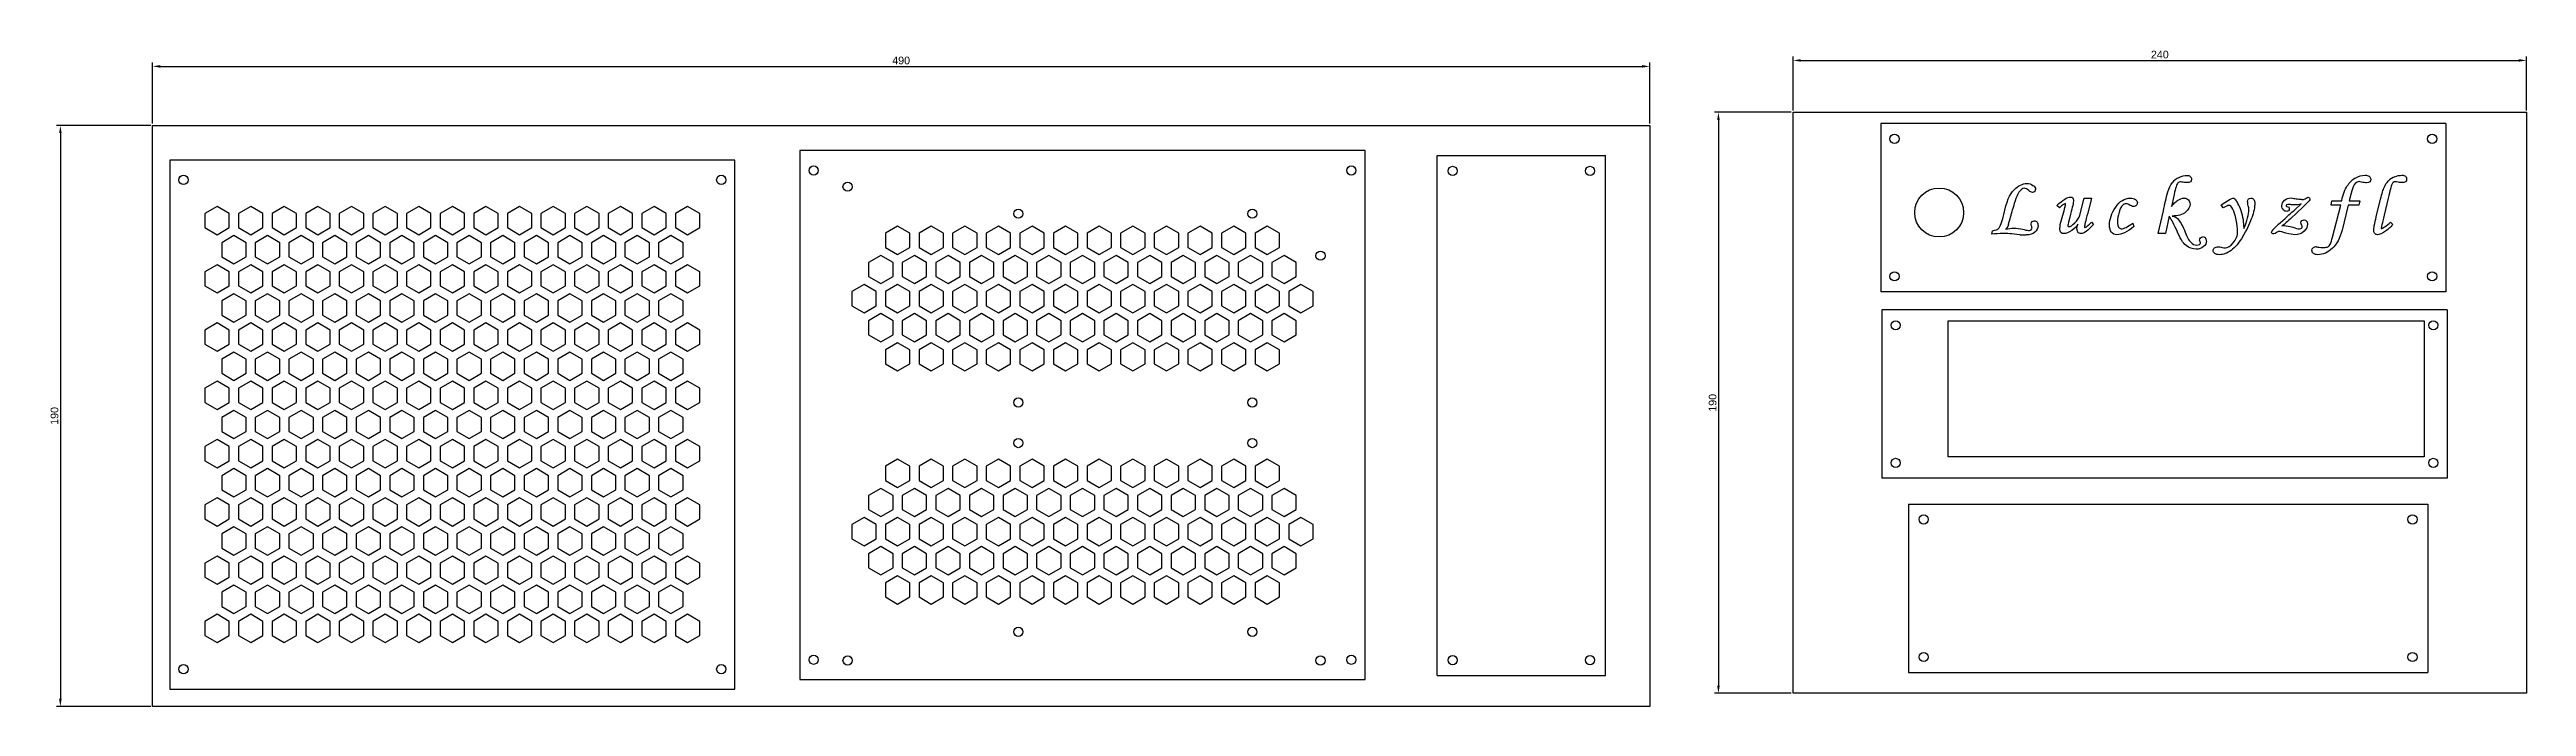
# Model space of a CAD drawing. Header units: millimetres. Extents: x 2033 to 2844, y 1515 to 1729.
import ezdxf

# ---------------------------------------------------------------- set-up
doc = ezdxf.new("R2010")
doc.units = ezdxf.units.MM
doc.styles.get("Standard").update_dxf_attribs({"font": 'arial.ttf'})
doc.dimstyles.new('ISO-25', dxfattribs={"dimtxt": 2.5, "dimasz": 2.5, "dimexe": 1.25, "dimexo": 0.625, "dimtad": 1, "dimtxsty": 'Standard', "dimcen": 2.5, "dimadec": 0, "dimazin": 0, "dimtfac": 1, "dimtmove": 0, "dimatfit": 3, "dimfxl": 1, "dimarcsym": 0})

msp = doc.modelspace()

# ---------------------------------------------------------------- blocks, each defined once
blk = doc.blocks.new('*D5')
at = {"color": 0, "lineweight": -2, "transparency": 16777216}
for p, q in [((2066.78, 1705.18), (2066.78, 1725.12)), ((2069.28, 1723.87), (2554.28, 1723.87)), ((2556.78, 1705.18), (2556.78, 1725.12))]:
    blk.add_line(p, q, dxfattribs=at)
at = {"color": 0, "transparency": 16777216}
for points in [[(2069.28, 1724.29), (2069.28, 1723.46), (2066.78, 1723.87)], [(2554.28, 1724.29), (2554.28, 1723.46), (2556.78, 1723.87)]]:
    blk.add_solid(points, dxfattribs=at)
at = {"layer": 'Defpoints', "color": 0, "transparency": 16777216}
for p in [(2556.78, 1723.87), (2066.78, 1704.56), (2556.78, 1704.56)]:
    blk.add_point(p, dxfattribs=at)
at = {"color": 0, "transparency": 16777216, "insert": (2311.78, 1725.78), "char_height": 2.5, "attachment_point": 5}
blk.add_mtext('490', dxfattribs=at)
blk = doc.blocks.new('*D6')
at = {"color": 0, "lineweight": -2, "transparency": 16777216}
for p, q in [((2066.16, 1704.56), (2035.33, 1704.56)), ((2036.58, 1702.06), (2036.58, 1517.06)), ((2066.16, 1514.56), (2035.33, 1514.56))]:
    blk.add_line(p, q, dxfattribs=at)
at = {"color": 0, "transparency": 16777216}
for points in [[(2036.16, 1702.06), (2037, 1702.06), (2036.58, 1704.56)], [(2036.16, 1517.06), (2037, 1517.06), (2036.58, 1514.56)]]:
    blk.add_solid(points, dxfattribs=at)
at = {"layer": 'Defpoints', "color": 0, "transparency": 16777216}
for p in [(2066.78, 1704.56), (2036.58, 1514.56), (2066.78, 1514.56)]:
    blk.add_point(p, dxfattribs=at)
at = {"color": 0, "transparency": 16777216, "insert": (2034.68, 1609.56), "char_height": 2.5, "attachment_point": 5, "rotation": 90}
blk.add_mtext('190', dxfattribs=at)
blk = doc.blocks.new('*D7')
at = {"color": 0, "lineweight": -2, "transparency": 16777216}
for p, q in [((2603.75, 1709.47), (2603.75, 1727.07)), ((2843.75, 1709.47), (2843.75, 1727.07)), ((2606.25, 1725.82), (2841.25, 1725.82))]:
    blk.add_line(p, q, dxfattribs=at)
at = {"color": 0, "transparency": 16777216}
for points in [[(2606.25, 1726.24), (2606.25, 1725.4), (2603.75, 1725.82)], [(2841.25, 1726.24), (2841.25, 1725.4), (2843.75, 1725.82)]]:
    blk.add_solid(points, dxfattribs=at)
at = {"layer": 'Defpoints', "color": 0, "transparency": 16777216}
for p in [(2843.75, 1725.82), (2603.75, 1708.84), (2843.75, 1708.84)]:
    blk.add_point(p, dxfattribs=at)
at = {"color": 0, "transparency": 16777216, "insert": (2723.75, 1727.72), "char_height": 2.5, "attachment_point": 5}
blk.add_mtext('240', dxfattribs=at)
blk = doc.blocks.new('*D8')
at = {"color": 0, "lineweight": -2, "transparency": 16777216}
for p, q in [((2603.13, 1708.84), (2578.03, 1708.84)), ((2579.28, 1706.34), (2579.28, 1521.34)), ((2603.13, 1518.84), (2578.03, 1518.84))]:
    blk.add_line(p, q, dxfattribs=at)
at = {"color": 0, "transparency": 16777216}
for points in [[(2578.87, 1706.34), (2579.7, 1706.34), (2579.28, 1708.84)], [(2578.87, 1521.34), (2579.7, 1521.34), (2579.28, 1518.84)]]:
    blk.add_solid(points, dxfattribs=at)
at = {"layer": 'Defpoints', "color": 0, "transparency": 16777216}
for p in [(2603.75, 1708.84), (2579.28, 1518.84), (2603.75, 1518.84)]:
    blk.add_point(p, dxfattribs=at)
at = {"color": 0, "transparency": 16777216, "insert": (2577.38, 1613.84), "char_height": 2.5, "attachment_point": 5, "rotation": 90}
blk.add_mtext('190', dxfattribs=at)

# ---------------------------------------------------------------- dimensions: what is measured, and where the dimension line sits
at = {"color": 4}
for base, p1, p2, picture, middle in [((2556.783, 1723.875), (2066.783, 1704.56), (2556.783, 1704.56), '*D5', (2311.783, 1725.776)), ((2843.754, 1725.819), (2603.754, 1708.843), (2843.754, 1708.843), '*D7', (2723.754, 1727.72))]:
    dim = msp.add_linear_dim(base=base, p1=p1, p2=p2, dimstyle='ISO-25', dxfattribs=at)
    dim.commit()
    dim.dimension.update_dxf_attribs({"geometry": picture, "text_midpoint": middle})
for base, p1, p2, picture, middle in [((2036.581, 1514.56), (2066.783, 1704.56), (2066.783, 1514.56), '*D6', (2034.679, 1609.56)), ((2579.283, 1518.843), (2603.754, 1708.843), (2603.754, 1518.843), '*D8', (2577.382, 1613.843))]:
    dim = msp.add_linear_dim(base=base, p1=p1, p2=p2, angle=90, dimstyle='ISO-25', dxfattribs=at)
    dim.commit()
    dim.dimension.update_dxf_attribs({"geometry": picture, "text_midpoint": middle})

# ---------------------------------------------------------------- linework, layer by layer
at = {"color": 4}
for p, q in [((2066.783, 1704.56), (2556.783, 1704.56)), ((2066.783, 1514.56), (2066.783, 1704.56)), ((2556.783, 1704.56), (2556.783, 1514.56)), ((2603.754, 1708.843), (2843.754, 1708.843)), ((2603.754, 1518.843), (2603.754, 1708.843)), ((2843.754, 1708.843), (2843.754, 1518.843)), ((2843.754, 1518.843), (2603.754, 1518.843)), ((2556.783, 1514.56), (2066.783, 1514.56))]:
    msp.add_line(p, q, dxfattribs=at)
for p, q in [((2817.403, 1705.187), (2632.403, 1705.187)), ((2632.403, 1705.187), (2632.403, 1650.187)), ((2817.403, 1705.187), (2817.403, 1650.187)), ((2463.623, 1696.317), (2278.623, 1696.317)), ((2278.623, 1696.317), (2278.623, 1523.317)), ((2463.623, 1523.317), (2463.623, 1696.317)), ((2487.268, 1524.688), (2487.268, 1694.688)), ((2487.268, 1694.688), (2542.268, 1694.688)), ((2542.268, 1524.688), (2542.268, 1694.688)), ((2257.387, 1693.249), (2072.387, 1693.249)), ((2072.387, 1693.249), (2072.387, 1520.249)), ((2257.387, 1520.249), (2257.387, 1693.249)), ((2817.403, 1650.187), (2632.403, 1650.187)), ((2817.772, 1644.198), (2632.772, 1644.198)), ((2632.772, 1644.198), (2632.772, 1589.198)), ((2817.772, 1644.198), (2817.772, 1589.198)), ((2817.772, 1589.198), (2632.772, 1589.198)), ((2641.469, 1580.704), (2811.469, 1580.704)), ((2641.469, 1580.704), (2641.469, 1525.704)), ((2811.469, 1580.704), (2811.469, 1525.704)), ((2487.268, 1524.688), (2542.268, 1524.688)), ((2641.469, 1525.704), (2811.469, 1525.704)), ((2072.387, 1520.249), (2257.387, 1520.249)), ((2278.623, 1523.317), (2463.623, 1523.317))]:
    msp.add_line(p, q)
at = {"color": 242, "true_color": 0xcd2027}
for p, q in [((2654.522, 1640.648), (2810.272, 1640.648)), ((2654.522, 1596.198), (2654.522, 1640.648)), ((2810.272, 1640.648), (2810.272, 1596.198)), ((2810.272, 1596.198), (2654.522, 1596.198))]:
    msp.add_line(p, q, dxfattribs=at)
at = {"color": 1, "lineweight": 25}
for points in [[(2690.905, 1677.655), (2690.002, 1678.35)], [(2697.576, 1675.223), (2699.036, 1680.783), (2701.399, 1680.783), (2700.148, 1675.918)], [(2728.447, 1681.949), (2727.544, 1678.057)], [(2744.5, 1677.571), (2743.875, 1678.544), (2744.987, 1679.308)], [(2772.646, 1679.934), (2770.63, 1677.918), (2766.53, 1674.027)], [(2780.29, 1668.05), (2783, 1678.474), (2779.873, 1678.474), (2780.082, 1679.934), (2783.278, 1679.934)], [(2786.336, 1682.435), (2785.711, 1679.934), (2789.185, 1679.934), (2788.907, 1678.474), (2785.433, 1678.474), (2783.417, 1670.274)], [(2798.498, 1680.768), (2797.177, 1675.208)], [(2668.751, 1668.954), (2668.96, 1670.135)], [(2701.399, 1672.93), (2702.094, 1672.165)], [(2714.864, 1672.567), (2715.281, 1671.455)]]:
    msp.add_lwpolyline(points, dxfattribs=at)
for points in [[(2726.779, 1674.861), (2725.598, 1669.231), (2723.166, 1669.231), (2724.903, 1676.667, -0.0031204), (2726.362, 1682.852)], [(2751.241, 1671.525, 0.0498004), (2750.963, 1674.444, 0.038632), (2750.129, 1677.293, 0.0472897), (2749.017, 1679.517)], [(2767.92, 1676.945), (2770.005, 1678.891, -0.0784466), (2767.851, 1678.544)], [(2793.911, 1671.733, -0.0108159), (2794.606, 1674.652), (2795.996, 1680.49)], [(2797.386, 1671.386, 0.0230032), (2799.262, 1672.915), (2800.026, 1672.15)], [(2739.01, 1666.73, 0.1653257), (2738.663, 1667.772, 0.2044553), (2737.829, 1668.12)]]:
    msp.add_lwpolyline(points, format="xyb", dxfattribs=at)
at = {"color": 1}
for points in [[(2091.887, 1675.742), (2087.887, 1678.052), (2083.887, 1675.742), (2083.887, 1671.123), (2087.887, 1668.814), (2091.887, 1671.123)], [(2102.887, 1675.742), (2098.887, 1678.052), (2094.887, 1675.742), (2094.887, 1671.123), (2098.887, 1668.814), (2102.887, 1671.123)], [(2113.887, 1675.742), (2109.887, 1678.052), (2105.887, 1675.742), (2105.887, 1671.123), (2109.887, 1668.814), (2113.887, 1671.123)], [(2124.887, 1675.742), (2120.887, 1678.052), (2116.887, 1675.742), (2116.887, 1671.123), (2120.887, 1668.814), (2124.887, 1671.123)], [(2135.887, 1675.742), (2131.887, 1678.052), (2127.887, 1675.742), (2127.887, 1671.123), (2131.887, 1668.814), (2135.887, 1671.123)], [(2146.887, 1675.742), (2142.887, 1678.052), (2138.887, 1675.742), (2138.887, 1671.123), (2142.887, 1668.814), (2146.887, 1671.123)], [(2157.887, 1675.742), (2153.887, 1678.052), (2149.887, 1675.742), (2149.887, 1671.123), (2153.887, 1668.814), (2157.887, 1671.123)], [(2168.887, 1675.742), (2164.887, 1678.052), (2160.887, 1675.742), (2160.887, 1671.123), (2164.887, 1668.814), (2168.887, 1671.123)], [(2179.887, 1675.742), (2175.887, 1678.052), (2171.887, 1675.742), (2171.887, 1671.123), (2175.887, 1668.814), (2179.887, 1671.123)], [(2190.887, 1675.742), (2186.887, 1678.052), (2182.887, 1675.742), (2182.887, 1671.123), (2186.887, 1668.814), (2190.887, 1671.123)], [(2201.887, 1675.742), (2197.887, 1678.052), (2193.887, 1675.742), (2193.887, 1671.123), (2197.887, 1668.814), (2201.887, 1671.123)], [(2212.887, 1675.742), (2208.887, 1678.052), (2204.887, 1675.742), (2204.887, 1671.123), (2208.887, 1668.814), (2212.887, 1671.123)], [(2223.887, 1675.742), (2219.887, 1678.052), (2215.887, 1675.742), (2215.887, 1671.123), (2219.887, 1668.814), (2223.887, 1671.123)], [(2234.887, 1675.742), (2230.887, 1678.052), (2226.887, 1675.742), (2226.887, 1671.123), (2230.887, 1668.814), (2234.887, 1671.123)], [(2245.887, 1675.742), (2241.887, 1678.052), (2237.887, 1675.742), (2237.887, 1671.123), (2241.887, 1668.814), (2245.887, 1671.123)], [(2314.623, 1669.284), (2310.623, 1671.593), (2306.623, 1669.284), (2306.623, 1664.665), (2310.623, 1662.356), (2314.623, 1664.665)], [(2325.623, 1669.284), (2321.623, 1671.593), (2317.623, 1669.284), (2317.623, 1664.665), (2321.623, 1662.356), (2325.623, 1664.665)], [(2336.623, 1669.284), (2332.623, 1671.593), (2328.623, 1669.284), (2328.623, 1664.665), (2332.623, 1662.356), (2336.623, 1664.665)], [(2347.623, 1669.284), (2343.623, 1671.593), (2339.623, 1669.284), (2339.623, 1664.665), (2343.623, 1662.356), (2347.623, 1664.665)], [(2358.623, 1669.284), (2354.623, 1671.593), (2350.623, 1669.284), (2350.623, 1664.665), (2354.623, 1662.356), (2358.623, 1664.665)], [(2369.623, 1669.284), (2365.623, 1671.593), (2361.623, 1669.284), (2361.623, 1664.665), (2365.623, 1662.356), (2369.623, 1664.665)], [(2380.623, 1669.284), (2376.623, 1671.593), (2372.623, 1669.284), (2372.623, 1664.665), (2376.623, 1662.356), (2380.623, 1664.665)], [(2391.623, 1669.284), (2387.623, 1671.593), (2383.623, 1669.284), (2383.623, 1664.665), (2387.623, 1662.356), (2391.623, 1664.665)], [(2402.623, 1669.284), (2398.623, 1671.593), (2394.623, 1669.284), (2394.623, 1664.665), (2398.623, 1662.356), (2402.623, 1664.665)], [(2413.623, 1669.284), (2409.623, 1671.593), (2405.623, 1669.284), (2405.623, 1664.665), (2409.623, 1662.356), (2413.623, 1664.665)], [(2424.623, 1669.284), (2420.623, 1671.593), (2416.623, 1669.284), (2416.623, 1664.665), (2420.623, 1662.356), (2424.623, 1664.665)], [(2435.623, 1669.284), (2431.623, 1671.593), (2427.623, 1669.284), (2427.623, 1664.665), (2431.623, 1662.356), (2435.623, 1664.665)], [(2097.387, 1666.216), (2093.387, 1668.525), (2089.387, 1666.216), (2089.387, 1661.597), (2093.387, 1659.288), (2097.387, 1661.597)], [(2108.387, 1666.216), (2104.387, 1668.525), (2100.387, 1666.216), (2100.387, 1661.597), (2104.387, 1659.288), (2108.387, 1661.597)], [(2119.387, 1666.216), (2115.387, 1668.525), (2111.387, 1666.216), (2111.387, 1661.597), (2115.387, 1659.288), (2119.387, 1661.597)], [(2130.387, 1666.216), (2126.387, 1668.525), (2122.387, 1666.216), (2122.387, 1661.597), (2126.387, 1659.288), (2130.387, 1661.597)], [(2141.387, 1666.216), (2137.387, 1668.525), (2133.387, 1666.216), (2133.387, 1661.597), (2137.387, 1659.288), (2141.387, 1661.597)], [(2152.387, 1666.216), (2148.387, 1668.525), (2144.387, 1666.216), (2144.387, 1661.597), (2148.387, 1659.288), (2152.387, 1661.597)], [(2163.387, 1666.216), (2159.387, 1668.525), (2155.387, 1666.216), (2155.387, 1661.597), (2159.387, 1659.288), (2163.387, 1661.597)], [(2174.387, 1666.216), (2170.387, 1668.525), (2166.387, 1666.216), (2166.387, 1661.597), (2170.387, 1659.288), (2174.387, 1661.597)], [(2185.387, 1666.216), (2181.387, 1668.525), (2177.387, 1666.216), (2177.387, 1661.597), (2181.387, 1659.288), (2185.387, 1661.597)], [(2196.387, 1666.216), (2192.387, 1668.525), (2188.387, 1666.216), (2188.387, 1661.597), (2192.387, 1659.288), (2196.387, 1661.597)], [(2207.387, 1666.216), (2203.387, 1668.525), (2199.387, 1666.216), (2199.387, 1661.597), (2203.387, 1659.288), (2207.387, 1661.597)], [(2218.387, 1666.216), (2214.387, 1668.525), (2210.387, 1666.216), (2210.387, 1661.597), (2214.387, 1659.288), (2218.387, 1661.597)], [(2229.387, 1666.216), (2225.387, 1668.525), (2221.387, 1666.216), (2221.387, 1661.597), (2225.387, 1659.288), (2229.387, 1661.597)], [(2240.387, 1666.216), (2236.387, 1668.525), (2232.387, 1666.216), (2232.387, 1661.597), (2236.387, 1659.288), (2240.387, 1661.597)], [(2309.123, 1659.758), (2305.123, 1662.067), (2301.123, 1659.758), (2301.123, 1655.139), (2305.123, 1652.829), (2309.123, 1655.139)], [(2320.123, 1659.758), (2316.123, 1662.067), (2312.123, 1659.758), (2312.123, 1655.139), (2316.123, 1652.829), (2320.123, 1655.139)], [(2331.123, 1659.758), (2327.123, 1662.067), (2323.123, 1659.758), (2323.123, 1655.139), (2327.123, 1652.829), (2331.123, 1655.139)], [(2342.123, 1659.758), (2338.123, 1662.067), (2334.123, 1659.758), (2334.123, 1655.139), (2338.123, 1652.829), (2342.123, 1655.139)], [(2353.123, 1659.758), (2349.123, 1662.067), (2345.123, 1659.758), (2345.123, 1655.139), (2349.123, 1652.829), (2353.123, 1655.139)], [(2364.123, 1659.758), (2360.123, 1662.067), (2356.123, 1659.758), (2356.123, 1655.139), (2360.123, 1652.829), (2364.123, 1655.139)], [(2375.123, 1659.758), (2371.123, 1662.067), (2367.123, 1659.758), (2367.123, 1655.139), (2371.123, 1652.829), (2375.123, 1655.139)], [(2386.123, 1659.758), (2382.123, 1662.067), (2378.123, 1659.758), (2378.123, 1655.139), (2382.123, 1652.829), (2386.123, 1655.139)], [(2397.123, 1659.758), (2393.123, 1662.067), (2389.123, 1659.758), (2389.123, 1655.139), (2393.123, 1652.829), (2397.123, 1655.139)], [(2408.123, 1659.758), (2404.123, 1662.067), (2400.123, 1659.758), (2400.123, 1655.139), (2404.123, 1652.829), (2408.123, 1655.139)], [(2419.123, 1659.758), (2415.123, 1662.067), (2411.123, 1659.758), (2411.123, 1655.139), (2415.123, 1652.829), (2419.123, 1655.139)], [(2430.123, 1659.758), (2426.123, 1662.067), (2422.123, 1659.758), (2422.123, 1655.139), (2426.123, 1652.829), (2430.123, 1655.139)], [(2441.123, 1659.758), (2437.123, 1662.067), (2433.123, 1659.758), (2433.123, 1655.139), (2437.123, 1652.829), (2441.123, 1655.139)], [(2091.887, 1656.69), (2087.887, 1658.999), (2083.887, 1656.69), (2083.887, 1652.071), (2087.887, 1649.761), (2091.887, 1652.071)], [(2102.887, 1656.69), (2098.887, 1658.999), (2094.887, 1656.69), (2094.887, 1652.071), (2098.887, 1649.761), (2102.887, 1652.071)], [(2113.887, 1656.69), (2109.887, 1658.999), (2105.887, 1656.69), (2105.887, 1652.071), (2109.887, 1649.761), (2113.887, 1652.071)], [(2124.887, 1656.69), (2120.887, 1658.999), (2116.887, 1656.69), (2116.887, 1652.071), (2120.887, 1649.761), (2124.887, 1652.071)], [(2135.887, 1656.69), (2131.887, 1658.999), (2127.887, 1656.69), (2127.887, 1652.071), (2131.887, 1649.761), (2135.887, 1652.071)], [(2146.887, 1656.69), (2142.887, 1658.999), (2138.887, 1656.69), (2138.887, 1652.071), (2142.887, 1649.761), (2146.887, 1652.071)], [(2157.887, 1656.69), (2153.887, 1658.999), (2149.887, 1656.69), (2149.887, 1652.071), (2153.887, 1649.761), (2157.887, 1652.071)], [(2168.887, 1656.69), (2164.887, 1658.999), (2160.887, 1656.69), (2160.887, 1652.071), (2164.887, 1649.761), (2168.887, 1652.071)], [(2179.887, 1656.69), (2175.887, 1658.999), (2171.887, 1656.69), (2171.887, 1652.071), (2175.887, 1649.761), (2179.887, 1652.071)], [(2190.887, 1656.69), (2186.887, 1658.999), (2182.887, 1656.69), (2182.887, 1652.071), (2186.887, 1649.761), (2190.887, 1652.071)], [(2201.887, 1656.69), (2197.887, 1658.999), (2193.887, 1656.69), (2193.887, 1652.071), (2197.887, 1649.761), (2201.887, 1652.071)], [(2212.887, 1656.69), (2208.887, 1658.999), (2204.887, 1656.69), (2204.887, 1652.071), (2208.887, 1649.761), (2212.887, 1652.071)], [(2223.887, 1656.69), (2219.887, 1658.999), (2215.887, 1656.69), (2215.887, 1652.071), (2219.887, 1649.761), (2223.887, 1652.071)], [(2234.887, 1656.69), (2230.887, 1658.999), (2226.887, 1656.69), (2226.887, 1652.071), (2230.887, 1649.761), (2234.887, 1652.071)], [(2245.887, 1656.69), (2241.887, 1658.999), (2237.887, 1656.69), (2237.887, 1652.071), (2241.887, 1649.761), (2245.887, 1652.071)], [(2097.387, 1647.163), (2093.387, 1649.473), (2089.387, 1647.163), (2089.387, 1642.545), (2093.387, 1640.235), (2097.387, 1642.545)], [(2108.387, 1647.163), (2104.387, 1649.473), (2100.387, 1647.163), (2100.387, 1642.545), (2104.387, 1640.235), (2108.387, 1642.545)], [(2119.387, 1647.163), (2115.387, 1649.473), (2111.387, 1647.163), (2111.387, 1642.545), (2115.387, 1640.235), (2119.387, 1642.545)], [(2130.387, 1647.163), (2126.387, 1649.473), (2122.387, 1647.163), (2122.387, 1642.545), (2126.387, 1640.235), (2130.387, 1642.545)], [(2141.387, 1647.163), (2137.387, 1649.473), (2133.387, 1647.163), (2133.387, 1642.545), (2137.387, 1640.235), (2141.387, 1642.545)], [(2152.387, 1647.163), (2148.387, 1649.473), (2144.387, 1647.163), (2144.387, 1642.545), (2148.387, 1640.235), (2152.387, 1642.545)], [(2163.387, 1647.163), (2159.387, 1649.473), (2155.387, 1647.163), (2155.387, 1642.545), (2159.387, 1640.235), (2163.387, 1642.545)], [(2174.387, 1647.163), (2170.387, 1649.473), (2166.387, 1647.163), (2166.387, 1642.545), (2170.387, 1640.235), (2174.387, 1642.545)], [(2185.387, 1647.163), (2181.387, 1649.473), (2177.387, 1647.163), (2177.387, 1642.545), (2181.387, 1640.235), (2185.387, 1642.545)], [(2196.387, 1647.163), (2192.387, 1649.473), (2188.387, 1647.163), (2188.387, 1642.545), (2192.387, 1640.235), (2196.387, 1642.545)], [(2207.387, 1647.163), (2203.387, 1649.473), (2199.387, 1647.163), (2199.387, 1642.545), (2203.387, 1640.235), (2207.387, 1642.545)], [(2218.387, 1647.163), (2214.387, 1649.473), (2210.387, 1647.163), (2210.387, 1642.545), (2214.387, 1640.235), (2218.387, 1642.545)], [(2229.387, 1647.163), (2225.387, 1649.473), (2221.387, 1647.163), (2221.387, 1642.545), (2225.387, 1640.235), (2229.387, 1642.545)], [(2240.387, 1647.163), (2236.387, 1649.473), (2232.387, 1647.163), (2232.387, 1642.545), (2236.387, 1640.235), (2240.387, 1642.545)], [(2303.623, 1650.231), (2299.623, 1652.541), (2295.623, 1650.231), (2295.623, 1645.613), (2299.623, 1643.303), (2303.623, 1645.613)], [(2314.623, 1650.231), (2310.623, 1652.541), (2306.623, 1650.231), (2306.623, 1645.613), (2310.623, 1643.303), (2314.623, 1645.613)], [(2325.623, 1650.231), (2321.623, 1652.541), (2317.623, 1650.231), (2317.623, 1645.613), (2321.623, 1643.303), (2325.623, 1645.613)], [(2336.623, 1650.231), (2332.623, 1652.541), (2328.623, 1650.231), (2328.623, 1645.613), (2332.623, 1643.303), (2336.623, 1645.613)], [(2347.623, 1650.231), (2343.623, 1652.541), (2339.623, 1650.231), (2339.623, 1645.613), (2343.623, 1643.303), (2347.623, 1645.613)], [(2358.623, 1650.231), (2354.623, 1652.541), (2350.623, 1650.231), (2350.623, 1645.613), (2354.623, 1643.303), (2358.623, 1645.613)], [(2369.623, 1650.231), (2365.623, 1652.541), (2361.623, 1650.231), (2361.623, 1645.613), (2365.623, 1643.303), (2369.623, 1645.613)], [(2380.623, 1650.231), (2376.623, 1652.541), (2372.623, 1650.231), (2372.623, 1645.613), (2376.623, 1643.303), (2380.623, 1645.613)], [(2391.623, 1650.231), (2387.623, 1652.541), (2383.623, 1650.231), (2383.623, 1645.613), (2387.623, 1643.303), (2391.623, 1645.613)], [(2402.623, 1650.231), (2398.623, 1652.541), (2394.623, 1650.231), (2394.623, 1645.613), (2398.623, 1643.303), (2402.623, 1645.613)], [(2413.623, 1650.231), (2409.623, 1652.541), (2405.623, 1650.231), (2405.623, 1645.613), (2409.623, 1643.303), (2413.623, 1645.613)], [(2424.623, 1650.231), (2420.623, 1652.541), (2416.623, 1650.231), (2416.623, 1645.613), (2420.623, 1643.303), (2424.623, 1645.613)], [(2435.623, 1650.231), (2431.623, 1652.541), (2427.623, 1650.231), (2427.623, 1645.613), (2431.623, 1643.303), (2435.623, 1645.613)], [(2446.623, 1650.231), (2442.623, 1652.541), (2438.623, 1650.231), (2438.623, 1645.613), (2442.623, 1643.303), (2446.623, 1645.613)], [(2091.887, 1637.637), (2087.887, 1639.947), (2083.887, 1637.637), (2083.887, 1633.018), (2087.887, 1630.709), (2091.887, 1633.018)], [(2102.887, 1637.637), (2098.887, 1639.947), (2094.887, 1637.637), (2094.887, 1633.018), (2098.887, 1630.709), (2102.887, 1633.018)], [(2113.887, 1637.637), (2109.887, 1639.947), (2105.887, 1637.637), (2105.887, 1633.018), (2109.887, 1630.709), (2113.887, 1633.018)], [(2124.887, 1637.637), (2120.887, 1639.947), (2116.887, 1637.637), (2116.887, 1633.018), (2120.887, 1630.709), (2124.887, 1633.018)], [(2135.887, 1637.637), (2131.887, 1639.947), (2127.887, 1637.637), (2127.887, 1633.018), (2131.887, 1630.709), (2135.887, 1633.018)], [(2146.887, 1637.637), (2142.887, 1639.947), (2138.887, 1637.637), (2138.887, 1633.018), (2142.887, 1630.709), (2146.887, 1633.018)], [(2157.887, 1637.637), (2153.887, 1639.947), (2149.887, 1637.637), (2149.887, 1633.018), (2153.887, 1630.709), (2157.887, 1633.018)], [(2168.887, 1637.637), (2164.887, 1639.947), (2160.887, 1637.637), (2160.887, 1633.018), (2164.887, 1630.709), (2168.887, 1633.018)], [(2179.887, 1637.637), (2175.887, 1639.947), (2171.887, 1637.637), (2171.887, 1633.018), (2175.887, 1630.709), (2179.887, 1633.018)], [(2190.887, 1637.637), (2186.887, 1639.947), (2182.887, 1637.637), (2182.887, 1633.018), (2186.887, 1630.709), (2190.887, 1633.018)], [(2201.887, 1637.637), (2197.887, 1639.947), (2193.887, 1637.637), (2193.887, 1633.018), (2197.887, 1630.709), (2201.887, 1633.018)], [(2212.887, 1637.637), (2208.887, 1639.947), (2204.887, 1637.637), (2204.887, 1633.018), (2208.887, 1630.709), (2212.887, 1633.018)], [(2223.887, 1637.637), (2219.887, 1639.947), (2215.887, 1637.637), (2215.887, 1633.018), (2219.887, 1630.709), (2223.887, 1633.018)], [(2234.887, 1637.637), (2230.887, 1639.947), (2226.887, 1637.637), (2226.887, 1633.018), (2230.887, 1630.709), (2234.887, 1633.018)], [(2245.887, 1637.637), (2241.887, 1639.947), (2237.887, 1637.637), (2237.887, 1633.018), (2241.887, 1630.709), (2245.887, 1633.018)], [(2309.123, 1640.705), (2305.123, 1643.014), (2301.123, 1640.705), (2301.123, 1636.086), (2305.123, 1633.777), (2309.123, 1636.086)], [(2320.123, 1640.705), (2316.123, 1643.014), (2312.123, 1640.705), (2312.123, 1636.086), (2316.123, 1633.777), (2320.123, 1636.086)], [(2331.123, 1640.705), (2327.123, 1643.014), (2323.123, 1640.705), (2323.123, 1636.086), (2327.123, 1633.777), (2331.123, 1636.086)], [(2342.123, 1640.705), (2338.123, 1643.014), (2334.123, 1640.705), (2334.123, 1636.086), (2338.123, 1633.777), (2342.123, 1636.086)], [(2353.123, 1640.705), (2349.123, 1643.014), (2345.123, 1640.705), (2345.123, 1636.086), (2349.123, 1633.777), (2353.123, 1636.086)], [(2364.123, 1640.705), (2360.123, 1643.014), (2356.123, 1640.705), (2356.123, 1636.086), (2360.123, 1633.777), (2364.123, 1636.086)], [(2375.123, 1640.705), (2371.123, 1643.014), (2367.123, 1640.705), (2367.123, 1636.086), (2371.123, 1633.777), (2375.123, 1636.086)], [(2386.123, 1640.705), (2382.123, 1643.014), (2378.123, 1640.705), (2378.123, 1636.086), (2382.123, 1633.777), (2386.123, 1636.086)], [(2397.123, 1640.705), (2393.123, 1643.014), (2389.123, 1640.705), (2389.123, 1636.086), (2393.123, 1633.777), (2397.123, 1636.086)], [(2408.123, 1640.705), (2404.123, 1643.014), (2400.123, 1640.705), (2400.123, 1636.086), (2404.123, 1633.777), (2408.123, 1636.086)], [(2419.123, 1640.705), (2415.123, 1643.014), (2411.123, 1640.705), (2411.123, 1636.086), (2415.123, 1633.777), (2419.123, 1636.086)], [(2430.123, 1640.705), (2426.123, 1643.014), (2422.123, 1640.705), (2422.123, 1636.086), (2426.123, 1633.777), (2430.123, 1636.086)], [(2441.123, 1640.705), (2437.123, 1643.014), (2433.123, 1640.705), (2433.123, 1636.086), (2437.123, 1633.777), (2441.123, 1636.086)], [(2097.387, 1628.111), (2093.387, 1630.42), (2089.387, 1628.111), (2089.387, 1623.492), (2093.387, 1621.183), (2097.387, 1623.492)], [(2108.387, 1628.111), (2104.387, 1630.42), (2100.387, 1628.111), (2100.387, 1623.492), (2104.387, 1621.183), (2108.387, 1623.492)], [(2119.387, 1628.111), (2115.387, 1630.42), (2111.387, 1628.111), (2111.387, 1623.492), (2115.387, 1621.183), (2119.387, 1623.492)], [(2130.387, 1628.111), (2126.387, 1630.42), (2122.387, 1628.111), (2122.387, 1623.492), (2126.387, 1621.183), (2130.387, 1623.492)], [(2141.387, 1628.111), (2137.387, 1630.42), (2133.387, 1628.111), (2133.387, 1623.492), (2137.387, 1621.183), (2141.387, 1623.492)], [(2152.387, 1628.111), (2148.387, 1630.42), (2144.387, 1628.111), (2144.387, 1623.492), (2148.387, 1621.183), (2152.387, 1623.492)], [(2163.387, 1628.111), (2159.387, 1630.42), (2155.387, 1628.111), (2155.387, 1623.492), (2159.387, 1621.183), (2163.387, 1623.492)], [(2174.387, 1628.111), (2170.387, 1630.42), (2166.387, 1628.111), (2166.387, 1623.492), (2170.387, 1621.183), (2174.387, 1623.492)], [(2185.387, 1628.111), (2181.387, 1630.42), (2177.387, 1628.111), (2177.387, 1623.492), (2181.387, 1621.183), (2185.387, 1623.492)], [(2196.387, 1628.111), (2192.387, 1630.42), (2188.387, 1628.111), (2188.387, 1623.492), (2192.387, 1621.183), (2196.387, 1623.492)], [(2207.387, 1628.111), (2203.387, 1630.42), (2199.387, 1628.111), (2199.387, 1623.492), (2203.387, 1621.183), (2207.387, 1623.492)], [(2218.387, 1628.111), (2214.387, 1630.42), (2210.387, 1628.111), (2210.387, 1623.492), (2214.387, 1621.183), (2218.387, 1623.492)], [(2229.387, 1628.111), (2225.387, 1630.42), (2221.387, 1628.111), (2221.387, 1623.492), (2225.387, 1621.183), (2229.387, 1623.492)], [(2240.387, 1628.111), (2236.387, 1630.42), (2232.387, 1628.111), (2232.387, 1623.492), (2236.387, 1621.183), (2240.387, 1623.492)], [(2314.623, 1631.179), (2310.623, 1633.488), (2306.623, 1631.179), (2306.623, 1626.56), (2310.623, 1624.251), (2314.623, 1626.56)], [(2325.623, 1631.179), (2321.623, 1633.488), (2317.623, 1631.179), (2317.623, 1626.56), (2321.623, 1624.251), (2325.623, 1626.56)], [(2336.623, 1631.179), (2332.623, 1633.488), (2328.623, 1631.179), (2328.623, 1626.56), (2332.623, 1624.251), (2336.623, 1626.56)], [(2347.623, 1631.179), (2343.623, 1633.488), (2339.623, 1631.179), (2339.623, 1626.56), (2343.623, 1624.251), (2347.623, 1626.56)], [(2358.623, 1631.179), (2354.623, 1633.488), (2350.623, 1631.179), (2350.623, 1626.56), (2354.623, 1624.251), (2358.623, 1626.56)], [(2369.623, 1631.179), (2365.623, 1633.488), (2361.623, 1631.179), (2361.623, 1626.56), (2365.623, 1624.251), (2369.623, 1626.56)], [(2380.623, 1631.179), (2376.623, 1633.488), (2372.623, 1631.179), (2372.623, 1626.56), (2376.623, 1624.251), (2380.623, 1626.56)], [(2391.623, 1631.179), (2387.623, 1633.488), (2383.623, 1631.179), (2383.623, 1626.56), (2387.623, 1624.251), (2391.623, 1626.56)], [(2402.623, 1631.179), (2398.623, 1633.488), (2394.623, 1631.179), (2394.623, 1626.56), (2398.623, 1624.251), (2402.623, 1626.56)], [(2413.623, 1631.179), (2409.623, 1633.488), (2405.623, 1631.179), (2405.623, 1626.56), (2409.623, 1624.251), (2413.623, 1626.56)], [(2424.623, 1631.179), (2420.623, 1633.488), (2416.623, 1631.179), (2416.623, 1626.56), (2420.623, 1624.251), (2424.623, 1626.56)], [(2435.623, 1631.179), (2431.623, 1633.488), (2427.623, 1631.179), (2427.623, 1626.56), (2431.623, 1624.251), (2435.623, 1626.56)], [(2091.887, 1618.585), (2087.887, 1620.894), (2083.887, 1618.585), (2083.887, 1613.966), (2087.887, 1611.656), (2091.887, 1613.966)], [(2102.887, 1618.585), (2098.887, 1620.894), (2094.887, 1618.585), (2094.887, 1613.966), (2098.887, 1611.656), (2102.887, 1613.966)], [(2113.887, 1618.585), (2109.887, 1620.894), (2105.887, 1618.585), (2105.887, 1613.966), (2109.887, 1611.656), (2113.887, 1613.966)], [(2124.887, 1618.585), (2120.887, 1620.894), (2116.887, 1618.585), (2116.887, 1613.966), (2120.887, 1611.656), (2124.887, 1613.966)], [(2135.887, 1618.585), (2131.887, 1620.894), (2127.887, 1618.585), (2127.887, 1613.966), (2131.887, 1611.656), (2135.887, 1613.966)], [(2146.887, 1618.585), (2142.887, 1620.894), (2138.887, 1618.585), (2138.887, 1613.966), (2142.887, 1611.656), (2146.887, 1613.966)], [(2157.887, 1618.585), (2153.887, 1620.894), (2149.887, 1618.585), (2149.887, 1613.966), (2153.887, 1611.656), (2157.887, 1613.966)], [(2168.887, 1618.585), (2164.887, 1620.894), (2160.887, 1618.585), (2160.887, 1613.966), (2164.887, 1611.656), (2168.887, 1613.966)], [(2179.887, 1618.585), (2175.887, 1620.894), (2171.887, 1618.585), (2171.887, 1613.966), (2175.887, 1611.656), (2179.887, 1613.966)], [(2190.887, 1618.585), (2186.887, 1620.894), (2182.887, 1618.585), (2182.887, 1613.966), (2186.887, 1611.656), (2190.887, 1613.966)], [(2201.887, 1618.585), (2197.887, 1620.894), (2193.887, 1618.585), (2193.887, 1613.966), (2197.887, 1611.656), (2201.887, 1613.966)], [(2212.887, 1618.585), (2208.887, 1620.894), (2204.887, 1618.585), (2204.887, 1613.966), (2208.887, 1611.656), (2212.887, 1613.966)], [(2223.887, 1618.585), (2219.887, 1620.894), (2215.887, 1618.585), (2215.887, 1613.966), (2219.887, 1611.656), (2223.887, 1613.966)], [(2234.887, 1618.585), (2230.887, 1620.894), (2226.887, 1618.585), (2226.887, 1613.966), (2230.887, 1611.656), (2234.887, 1613.966)], [(2245.887, 1618.585), (2241.887, 1620.894), (2237.887, 1618.585), (2237.887, 1613.966), (2241.887, 1611.656), (2245.887, 1613.966)], [(2097.387, 1609.058), (2093.387, 1611.368), (2089.387, 1609.058), (2089.387, 1604.439), (2093.387, 1602.13), (2097.387, 1604.439)], [(2108.387, 1609.058), (2104.387, 1611.368), (2100.387, 1609.058), (2100.387, 1604.439), (2104.387, 1602.13), (2108.387, 1604.439)], [(2119.387, 1609.058), (2115.387, 1611.368), (2111.387, 1609.058), (2111.387, 1604.439), (2115.387, 1602.13), (2119.387, 1604.439)], [(2130.387, 1609.058), (2126.387, 1611.368), (2122.387, 1609.058), (2122.387, 1604.439), (2126.387, 1602.13), (2130.387, 1604.439)], [(2141.387, 1609.058), (2137.387, 1611.368), (2133.387, 1609.058), (2133.387, 1604.439), (2137.387, 1602.13), (2141.387, 1604.439)], [(2152.387, 1609.058), (2148.387, 1611.368), (2144.387, 1609.058), (2144.387, 1604.439), (2148.387, 1602.13), (2152.387, 1604.439)], [(2163.387, 1609.058), (2159.387, 1611.368), (2155.387, 1609.058), (2155.387, 1604.439), (2159.387, 1602.13), (2163.387, 1604.439)], [(2174.387, 1609.058), (2170.387, 1611.368), (2166.387, 1609.058), (2166.387, 1604.439), (2170.387, 1602.13), (2174.387, 1604.439)], [(2185.387, 1609.058), (2181.387, 1611.368), (2177.387, 1609.058), (2177.387, 1604.439), (2181.387, 1602.13), (2185.387, 1604.439)], [(2196.387, 1609.058), (2192.387, 1611.368), (2188.387, 1609.058), (2188.387, 1604.439), (2192.387, 1602.13), (2196.387, 1604.439)], [(2207.387, 1609.058), (2203.387, 1611.368), (2199.387, 1609.058), (2199.387, 1604.439), (2203.387, 1602.13), (2207.387, 1604.439)], [(2218.387, 1609.058), (2214.387, 1611.368), (2210.387, 1609.058), (2210.387, 1604.439), (2214.387, 1602.13), (2218.387, 1604.439)], [(2229.387, 1609.058), (2225.387, 1611.368), (2221.387, 1609.058), (2221.387, 1604.439), (2225.387, 1602.13), (2229.387, 1604.439)], [(2240.387, 1609.058), (2236.387, 1611.368), (2232.387, 1609.058), (2232.387, 1604.439), (2236.387, 1602.13), (2240.387, 1604.439)], [(2091.887, 1599.532), (2087.887, 1601.841), (2083.887, 1599.532), (2083.887, 1594.913), (2087.887, 1592.604), (2091.887, 1594.913)], [(2102.887, 1599.532), (2098.887, 1601.841), (2094.887, 1599.532), (2094.887, 1594.913), (2098.887, 1592.604), (2102.887, 1594.913)], [(2113.887, 1599.532), (2109.887, 1601.841), (2105.887, 1599.532), (2105.887, 1594.913), (2109.887, 1592.604), (2113.887, 1594.913)], [(2124.887, 1599.532), (2120.887, 1601.841), (2116.887, 1599.532), (2116.887, 1594.913), (2120.887, 1592.604), (2124.887, 1594.913)], [(2135.887, 1599.532), (2131.887, 1601.841), (2127.887, 1599.532), (2127.887, 1594.913), (2131.887, 1592.604), (2135.887, 1594.913)], [(2146.887, 1599.532), (2142.887, 1601.841), (2138.887, 1599.532), (2138.887, 1594.913), (2142.887, 1592.604), (2146.887, 1594.913)], [(2157.887, 1599.532), (2153.887, 1601.841), (2149.887, 1599.532), (2149.887, 1594.913), (2153.887, 1592.604), (2157.887, 1594.913)], [(2168.887, 1599.532), (2164.887, 1601.841), (2160.887, 1599.532), (2160.887, 1594.913), (2164.887, 1592.604), (2168.887, 1594.913)], [(2179.887, 1599.532), (2175.887, 1601.841), (2171.887, 1599.532), (2171.887, 1594.913), (2175.887, 1592.604), (2179.887, 1594.913)], [(2190.887, 1599.532), (2186.887, 1601.841), (2182.887, 1599.532), (2182.887, 1594.913), (2186.887, 1592.604), (2190.887, 1594.913)], [(2201.887, 1599.532), (2197.887, 1601.841), (2193.887, 1599.532), (2193.887, 1594.913), (2197.887, 1592.604), (2201.887, 1594.913)], [(2212.887, 1599.532), (2208.887, 1601.841), (2204.887, 1599.532), (2204.887, 1594.913), (2208.887, 1592.604), (2212.887, 1594.913)], [(2223.887, 1599.532), (2219.887, 1601.841), (2215.887, 1599.532), (2215.887, 1594.913), (2219.887, 1592.604), (2223.887, 1594.913)], [(2234.887, 1599.532), (2230.887, 1601.841), (2226.887, 1599.532), (2226.887, 1594.913), (2230.887, 1592.604), (2234.887, 1594.913)], [(2245.887, 1599.532), (2241.887, 1601.841), (2237.887, 1599.532), (2237.887, 1594.913), (2241.887, 1592.604), (2245.887, 1594.913)], [(2097.387, 1590.006), (2093.387, 1592.315), (2089.387, 1590.006), (2089.387, 1585.387), (2093.387, 1583.078), (2097.387, 1585.387)], [(2108.387, 1590.006), (2104.387, 1592.315), (2100.387, 1590.006), (2100.387, 1585.387), (2104.387, 1583.078), (2108.387, 1585.387)], [(2119.387, 1590.006), (2115.387, 1592.315), (2111.387, 1590.006), (2111.387, 1585.387), (2115.387, 1583.078), (2119.387, 1585.387)], [(2130.387, 1590.006), (2126.387, 1592.315), (2122.387, 1590.006), (2122.387, 1585.387), (2126.387, 1583.078), (2130.387, 1585.387)], [(2141.387, 1590.006), (2137.387, 1592.315), (2133.387, 1590.006), (2133.387, 1585.387), (2137.387, 1583.078), (2141.387, 1585.387)], [(2152.387, 1590.006), (2148.387, 1592.315), (2144.387, 1590.006), (2144.387, 1585.387), (2148.387, 1583.078), (2152.387, 1585.387)], [(2163.387, 1590.006), (2159.387, 1592.315), (2155.387, 1590.006), (2155.387, 1585.387), (2159.387, 1583.078), (2163.387, 1585.387)], [(2174.387, 1590.006), (2170.387, 1592.315), (2166.387, 1590.006), (2166.387, 1585.387), (2170.387, 1583.078), (2174.387, 1585.387)], [(2185.387, 1590.006), (2181.387, 1592.315), (2177.387, 1590.006), (2177.387, 1585.387), (2181.387, 1583.078), (2185.387, 1585.387)], [(2196.387, 1590.006), (2192.387, 1592.315), (2188.387, 1590.006), (2188.387, 1585.387), (2192.387, 1583.078), (2196.387, 1585.387)], [(2207.387, 1590.006), (2203.387, 1592.315), (2199.387, 1590.006), (2199.387, 1585.387), (2203.387, 1583.078), (2207.387, 1585.387)], [(2218.387, 1590.006), (2214.387, 1592.315), (2210.387, 1590.006), (2210.387, 1585.387), (2214.387, 1583.078), (2218.387, 1585.387)], [(2229.387, 1590.006), (2225.387, 1592.315), (2221.387, 1590.006), (2221.387, 1585.387), (2225.387, 1583.078), (2229.387, 1585.387)], [(2240.387, 1590.006), (2236.387, 1592.315), (2232.387, 1590.006), (2232.387, 1585.387), (2236.387, 1583.078), (2240.387, 1585.387)], [(2314.623, 1593.074), (2310.623, 1595.383), (2306.623, 1593.074), (2306.623, 1588.455), (2310.623, 1586.145), (2314.623, 1588.455)], [(2325.623, 1593.074), (2321.623, 1595.383), (2317.623, 1593.074), (2317.623, 1588.455), (2321.623, 1586.145), (2325.623, 1588.455)], [(2336.623, 1593.074), (2332.623, 1595.383), (2328.623, 1593.074), (2328.623, 1588.455), (2332.623, 1586.145), (2336.623, 1588.455)], [(2347.623, 1593.074), (2343.623, 1595.383), (2339.623, 1593.074), (2339.623, 1588.455), (2343.623, 1586.145), (2347.623, 1588.455)], [(2358.623, 1593.074), (2354.623, 1595.383), (2350.623, 1593.074), (2350.623, 1588.455), (2354.623, 1586.145), (2358.623, 1588.455)], [(2369.623, 1593.074), (2365.623, 1595.383), (2361.623, 1593.074), (2361.623, 1588.455), (2365.623, 1586.145), (2369.623, 1588.455)], [(2380.623, 1593.074), (2376.623, 1595.383), (2372.623, 1593.074), (2372.623, 1588.455), (2376.623, 1586.145), (2380.623, 1588.455)], [(2391.623, 1593.074), (2387.623, 1595.383), (2383.623, 1593.074), (2383.623, 1588.455), (2387.623, 1586.145), (2391.623, 1588.455)], [(2402.623, 1593.074), (2398.623, 1595.383), (2394.623, 1593.074), (2394.623, 1588.455), (2398.623, 1586.145), (2402.623, 1588.455)], [(2413.623, 1593.074), (2409.623, 1595.383), (2405.623, 1593.074), (2405.623, 1588.455), (2409.623, 1586.145), (2413.623, 1588.455)], [(2424.623, 1593.074), (2420.623, 1595.383), (2416.623, 1593.074), (2416.623, 1588.455), (2420.623, 1586.145), (2424.623, 1588.455)], [(2435.623, 1593.074), (2431.623, 1595.383), (2427.623, 1593.074), (2427.623, 1588.455), (2431.623, 1586.145), (2435.623, 1588.455)], [(2091.887, 1580.479), (2087.887, 1582.789), (2083.887, 1580.479), (2083.887, 1575.861), (2087.887, 1573.551), (2091.887, 1575.861)], [(2102.887, 1580.479), (2098.887, 1582.789), (2094.887, 1580.479), (2094.887, 1575.861), (2098.887, 1573.551), (2102.887, 1575.861)], [(2113.887, 1580.479), (2109.887, 1582.789), (2105.887, 1580.479), (2105.887, 1575.861), (2109.887, 1573.551), (2113.887, 1575.861)], [(2124.887, 1580.479), (2120.887, 1582.789), (2116.887, 1580.479), (2116.887, 1575.861), (2120.887, 1573.551), (2124.887, 1575.861)], [(2135.887, 1580.479), (2131.887, 1582.789), (2127.887, 1580.479), (2127.887, 1575.861), (2131.887, 1573.551), (2135.887, 1575.861)], [(2146.887, 1580.479), (2142.887, 1582.789), (2138.887, 1580.479), (2138.887, 1575.861), (2142.887, 1573.551), (2146.887, 1575.861)], [(2157.887, 1580.479), (2153.887, 1582.789), (2149.887, 1580.479), (2149.887, 1575.861), (2153.887, 1573.551), (2157.887, 1575.861)], [(2168.887, 1580.479), (2164.887, 1582.789), (2160.887, 1580.479), (2160.887, 1575.861), (2164.887, 1573.551), (2168.887, 1575.861)], [(2179.887, 1580.479), (2175.887, 1582.789), (2171.887, 1580.479), (2171.887, 1575.861), (2175.887, 1573.551), (2179.887, 1575.861)], [(2190.887, 1580.479), (2186.887, 1582.789), (2182.887, 1580.479), (2182.887, 1575.861), (2186.887, 1573.551), (2190.887, 1575.861)], [(2201.887, 1580.479), (2197.887, 1582.789), (2193.887, 1580.479), (2193.887, 1575.861), (2197.887, 1573.551), (2201.887, 1575.861)], [(2212.887, 1580.479), (2208.887, 1582.789), (2204.887, 1580.479), (2204.887, 1575.861), (2208.887, 1573.551), (2212.887, 1575.861)], [(2223.887, 1580.479), (2219.887, 1582.789), (2215.887, 1580.479), (2215.887, 1575.861), (2219.887, 1573.551), (2223.887, 1575.861)], [(2234.887, 1580.479), (2230.887, 1582.789), (2226.887, 1580.479), (2226.887, 1575.861), (2230.887, 1573.551), (2234.887, 1575.861)], [(2245.887, 1580.479), (2241.887, 1582.789), (2237.887, 1580.479), (2237.887, 1575.861), (2241.887, 1573.551), (2245.887, 1575.861)], [(2309.123, 1583.547), (2305.123, 1585.857), (2301.123, 1583.547), (2301.123, 1578.929), (2305.123, 1576.619), (2309.123, 1578.929)], [(2320.123, 1583.547), (2316.123, 1585.857), (2312.123, 1583.547), (2312.123, 1578.929), (2316.123, 1576.619), (2320.123, 1578.929)], [(2331.123, 1583.547), (2327.123, 1585.857), (2323.123, 1583.547), (2323.123, 1578.929), (2327.123, 1576.619), (2331.123, 1578.929)], [(2342.123, 1583.547), (2338.123, 1585.857), (2334.123, 1583.547), (2334.123, 1578.929), (2338.123, 1576.619), (2342.123, 1578.929)], [(2353.123, 1583.547), (2349.123, 1585.857), (2345.123, 1583.547), (2345.123, 1578.929), (2349.123, 1576.619), (2353.123, 1578.929)], [(2364.123, 1583.547), (2360.123, 1585.857), (2356.123, 1583.547), (2356.123, 1578.929), (2360.123, 1576.619), (2364.123, 1578.929)], [(2375.123, 1583.547), (2371.123, 1585.857), (2367.123, 1583.547), (2367.123, 1578.929), (2371.123, 1576.619), (2375.123, 1578.929)], [(2386.123, 1583.547), (2382.123, 1585.857), (2378.123, 1583.547), (2378.123, 1578.929), (2382.123, 1576.619), (2386.123, 1578.929)], [(2397.123, 1583.547), (2393.123, 1585.857), (2389.123, 1583.547), (2389.123, 1578.929), (2393.123, 1576.619), (2397.123, 1578.929)], [(2408.123, 1583.547), (2404.123, 1585.857), (2400.123, 1583.547), (2400.123, 1578.929), (2404.123, 1576.619), (2408.123, 1578.929)], [(2419.123, 1583.547), (2415.123, 1585.857), (2411.123, 1583.547), (2411.123, 1578.929), (2415.123, 1576.619), (2419.123, 1578.929)], [(2430.123, 1583.547), (2426.123, 1585.857), (2422.123, 1583.547), (2422.123, 1578.929), (2426.123, 1576.619), (2430.123, 1578.929)], [(2441.123, 1583.547), (2437.123, 1585.857), (2433.123, 1583.547), (2433.123, 1578.929), (2437.123, 1576.619), (2441.123, 1578.929)], [(2097.387, 1570.953), (2093.387, 1573.263), (2089.387, 1570.953), (2089.387, 1566.334), (2093.387, 1564.025), (2097.387, 1566.334)], [(2108.387, 1570.953), (2104.387, 1573.263), (2100.387, 1570.953), (2100.387, 1566.334), (2104.387, 1564.025), (2108.387, 1566.334)], [(2119.387, 1570.953), (2115.387, 1573.263), (2111.387, 1570.953), (2111.387, 1566.334), (2115.387, 1564.025), (2119.387, 1566.334)], [(2130.387, 1570.953), (2126.387, 1573.263), (2122.387, 1570.953), (2122.387, 1566.334), (2126.387, 1564.025), (2130.387, 1566.334)], [(2141.387, 1570.953), (2137.387, 1573.263), (2133.387, 1570.953), (2133.387, 1566.334), (2137.387, 1564.025), (2141.387, 1566.334)], [(2152.387, 1570.953), (2148.387, 1573.263), (2144.387, 1570.953), (2144.387, 1566.334), (2148.387, 1564.025), (2152.387, 1566.334)], [(2163.387, 1570.953), (2159.387, 1573.263), (2155.387, 1570.953), (2155.387, 1566.334), (2159.387, 1564.025), (2163.387, 1566.334)], [(2174.387, 1570.953), (2170.387, 1573.263), (2166.387, 1570.953), (2166.387, 1566.334), (2170.387, 1564.025), (2174.387, 1566.334)], [(2185.387, 1570.953), (2181.387, 1573.263), (2177.387, 1570.953), (2177.387, 1566.334), (2181.387, 1564.025), (2185.387, 1566.334)], [(2196.387, 1570.953), (2192.387, 1573.263), (2188.387, 1570.953), (2188.387, 1566.334), (2192.387, 1564.025), (2196.387, 1566.334)], [(2207.387, 1570.953), (2203.387, 1573.263), (2199.387, 1570.953), (2199.387, 1566.334), (2203.387, 1564.025), (2207.387, 1566.334)], [(2218.387, 1570.953), (2214.387, 1573.263), (2210.387, 1570.953), (2210.387, 1566.334), (2214.387, 1564.025), (2218.387, 1566.334)], [(2229.387, 1570.953), (2225.387, 1573.263), (2221.387, 1570.953), (2221.387, 1566.334), (2225.387, 1564.025), (2229.387, 1566.334)], [(2240.387, 1570.953), (2236.387, 1573.263), (2232.387, 1570.953), (2232.387, 1566.334), (2236.387, 1564.025), (2240.387, 1566.334)], [(2303.623, 1574.021), (2299.623, 1576.33), (2295.623, 1574.021), (2295.623, 1569.402), (2299.623, 1567.093), (2303.623, 1569.402)], [(2314.623, 1574.021), (2310.623, 1576.33), (2306.623, 1574.021), (2306.623, 1569.402), (2310.623, 1567.093), (2314.623, 1569.402)], [(2325.623, 1574.021), (2321.623, 1576.33), (2317.623, 1574.021), (2317.623, 1569.402), (2321.623, 1567.093), (2325.623, 1569.402)], [(2336.623, 1574.021), (2332.623, 1576.33), (2328.623, 1574.021), (2328.623, 1569.402), (2332.623, 1567.093), (2336.623, 1569.402)], [(2347.623, 1574.021), (2343.623, 1576.33), (2339.623, 1574.021), (2339.623, 1569.402), (2343.623, 1567.093), (2347.623, 1569.402)], [(2358.623, 1574.021), (2354.623, 1576.33), (2350.623, 1574.021), (2350.623, 1569.402), (2354.623, 1567.093), (2358.623, 1569.402)], [(2369.623, 1574.021), (2365.623, 1576.33), (2361.623, 1574.021), (2361.623, 1569.402), (2365.623, 1567.093), (2369.623, 1569.402)], [(2380.623, 1574.021), (2376.623, 1576.33), (2372.623, 1574.021), (2372.623, 1569.402), (2376.623, 1567.093), (2380.623, 1569.402)], [(2391.623, 1574.021), (2387.623, 1576.33), (2383.623, 1574.021), (2383.623, 1569.402), (2387.623, 1567.093), (2391.623, 1569.402)], [(2402.623, 1574.021), (2398.623, 1576.33), (2394.623, 1574.021), (2394.623, 1569.402), (2398.623, 1567.093), (2402.623, 1569.402)], [(2413.623, 1574.021), (2409.623, 1576.33), (2405.623, 1574.021), (2405.623, 1569.402), (2409.623, 1567.093), (2413.623, 1569.402)], [(2424.623, 1574.021), (2420.623, 1576.33), (2416.623, 1574.021), (2416.623, 1569.402), (2420.623, 1567.093), (2424.623, 1569.402)], [(2435.623, 1574.021), (2431.623, 1576.33), (2427.623, 1574.021), (2427.623, 1569.402), (2431.623, 1567.093), (2435.623, 1569.402)], [(2446.623, 1574.021), (2442.623, 1576.33), (2438.623, 1574.021), (2438.623, 1569.402), (2442.623, 1567.093), (2446.623, 1569.402)], [(2309.123, 1564.495), (2305.123, 1566.804), (2301.123, 1564.495), (2301.123, 1559.876), (2305.123, 1557.567), (2309.123, 1559.876)], [(2320.123, 1564.495), (2316.123, 1566.804), (2312.123, 1564.495), (2312.123, 1559.876), (2316.123, 1557.567), (2320.123, 1559.876)], [(2331.123, 1564.495), (2327.123, 1566.804), (2323.123, 1564.495), (2323.123, 1559.876), (2327.123, 1557.567), (2331.123, 1559.876)], [(2342.123, 1564.495), (2338.123, 1566.804), (2334.123, 1564.495), (2334.123, 1559.876), (2338.123, 1557.567), (2342.123, 1559.876)], [(2353.123, 1564.495), (2349.123, 1566.804), (2345.123, 1564.495), (2345.123, 1559.876), (2349.123, 1557.567), (2353.123, 1559.876)], [(2364.123, 1564.495), (2360.123, 1566.804), (2356.123, 1564.495), (2356.123, 1559.876), (2360.123, 1557.567), (2364.123, 1559.876)], [(2375.123, 1564.495), (2371.123, 1566.804), (2367.123, 1564.495), (2367.123, 1559.876), (2371.123, 1557.567), (2375.123, 1559.876)], [(2386.123, 1564.495), (2382.123, 1566.804), (2378.123, 1564.495), (2378.123, 1559.876), (2382.123, 1557.567), (2386.123, 1559.876)], [(2397.123, 1564.495), (2393.123, 1566.804), (2389.123, 1564.495), (2389.123, 1559.876), (2393.123, 1557.567), (2397.123, 1559.876)], [(2408.123, 1564.495), (2404.123, 1566.804), (2400.123, 1564.495), (2400.123, 1559.876), (2404.123, 1557.567), (2408.123, 1559.876)], [(2419.123, 1564.495), (2415.123, 1566.804), (2411.123, 1564.495), (2411.123, 1559.876), (2415.123, 1557.567), (2419.123, 1559.876)], [(2430.123, 1564.495), (2426.123, 1566.804), (2422.123, 1564.495), (2422.123, 1559.876), (2426.123, 1557.567), (2430.123, 1559.876)], [(2441.123, 1564.495), (2437.123, 1566.804), (2433.123, 1564.495), (2433.123, 1559.876), (2437.123, 1557.567), (2441.123, 1559.876)], [(2091.887, 1561.427), (2087.887, 1563.736), (2083.887, 1561.427), (2083.887, 1556.808), (2087.887, 1554.499), (2091.887, 1556.808)], [(2102.887, 1561.427), (2098.887, 1563.736), (2094.887, 1561.427), (2094.887, 1556.808), (2098.887, 1554.499), (2102.887, 1556.808)], [(2113.887, 1561.427), (2109.887, 1563.736), (2105.887, 1561.427), (2105.887, 1556.808), (2109.887, 1554.499), (2113.887, 1556.808)], [(2124.887, 1561.427), (2120.887, 1563.736), (2116.887, 1561.427), (2116.887, 1556.808), (2120.887, 1554.499), (2124.887, 1556.808)], [(2135.887, 1561.427), (2131.887, 1563.736), (2127.887, 1561.427), (2127.887, 1556.808), (2131.887, 1554.499), (2135.887, 1556.808)], [(2146.887, 1561.427), (2142.887, 1563.736), (2138.887, 1561.427), (2138.887, 1556.808), (2142.887, 1554.499), (2146.887, 1556.808)], [(2157.887, 1561.427), (2153.887, 1563.736), (2149.887, 1561.427), (2149.887, 1556.808), (2153.887, 1554.499), (2157.887, 1556.808)], [(2168.887, 1561.427), (2164.887, 1563.736), (2160.887, 1561.427), (2160.887, 1556.808), (2164.887, 1554.499), (2168.887, 1556.808)], [(2179.887, 1561.427), (2175.887, 1563.736), (2171.887, 1561.427), (2171.887, 1556.808), (2175.887, 1554.499), (2179.887, 1556.808)], [(2190.887, 1561.427), (2186.887, 1563.736), (2182.887, 1561.427), (2182.887, 1556.808), (2186.887, 1554.499), (2190.887, 1556.808)], [(2201.887, 1561.427), (2197.887, 1563.736), (2193.887, 1561.427), (2193.887, 1556.808), (2197.887, 1554.499), (2201.887, 1556.808)], [(2212.887, 1561.427), (2208.887, 1563.736), (2204.887, 1561.427), (2204.887, 1556.808), (2208.887, 1554.499), (2212.887, 1556.808)], [(2223.887, 1561.427), (2219.887, 1563.736), (2215.887, 1561.427), (2215.887, 1556.808), (2219.887, 1554.499), (2223.887, 1556.808)], [(2234.887, 1561.427), (2230.887, 1563.736), (2226.887, 1561.427), (2226.887, 1556.808), (2230.887, 1554.499), (2234.887, 1556.808)], [(2245.887, 1561.427), (2241.887, 1563.736), (2237.887, 1561.427), (2237.887, 1556.808), (2241.887, 1554.499), (2245.887, 1556.808)], [(2314.623, 1554.969), (2310.623, 1557.278), (2306.623, 1554.969), (2306.623, 1550.35), (2310.623, 1548.04), (2314.623, 1550.35)], [(2325.623, 1554.969), (2321.623, 1557.278), (2317.623, 1554.969), (2317.623, 1550.35), (2321.623, 1548.04), (2325.623, 1550.35)], [(2336.623, 1554.969), (2332.623, 1557.278), (2328.623, 1554.969), (2328.623, 1550.35), (2332.623, 1548.04), (2336.623, 1550.35)], [(2347.623, 1554.969), (2343.623, 1557.278), (2339.623, 1554.969), (2339.623, 1550.35), (2343.623, 1548.04), (2347.623, 1550.35)], [(2358.623, 1554.969), (2354.623, 1557.278), (2350.623, 1554.969), (2350.623, 1550.35), (2354.623, 1548.04), (2358.623, 1550.35)], [(2369.623, 1554.969), (2365.623, 1557.278), (2361.623, 1554.969), (2361.623, 1550.35), (2365.623, 1548.04), (2369.623, 1550.35)], [(2380.623, 1554.969), (2376.623, 1557.278), (2372.623, 1554.969), (2372.623, 1550.35), (2376.623, 1548.04), (2380.623, 1550.35)], [(2391.623, 1554.969), (2387.623, 1557.278), (2383.623, 1554.969), (2383.623, 1550.35), (2387.623, 1548.04), (2391.623, 1550.35)], [(2402.623, 1554.969), (2398.623, 1557.278), (2394.623, 1554.969), (2394.623, 1550.35), (2398.623, 1548.04), (2402.623, 1550.35)], [(2413.623, 1554.969), (2409.623, 1557.278), (2405.623, 1554.969), (2405.623, 1550.35), (2409.623, 1548.04), (2413.623, 1550.35)], [(2424.623, 1554.969), (2420.623, 1557.278), (2416.623, 1554.969), (2416.623, 1550.35), (2420.623, 1548.04), (2424.623, 1550.35)], [(2435.623, 1554.969), (2431.623, 1557.278), (2427.623, 1554.969), (2427.623, 1550.35), (2431.623, 1548.04), (2435.623, 1550.35)], [(2097.387, 1551.901), (2093.387, 1554.21), (2089.387, 1551.901), (2089.387, 1547.282), (2093.387, 1544.972), (2097.387, 1547.282)], [(2108.387, 1551.901), (2104.387, 1554.21), (2100.387, 1551.901), (2100.387, 1547.282), (2104.387, 1544.972), (2108.387, 1547.282)], [(2119.387, 1551.901), (2115.387, 1554.21), (2111.387, 1551.901), (2111.387, 1547.282), (2115.387, 1544.972), (2119.387, 1547.282)], [(2130.387, 1551.901), (2126.387, 1554.21), (2122.387, 1551.901), (2122.387, 1547.282), (2126.387, 1544.972), (2130.387, 1547.282)], [(2141.387, 1551.901), (2137.387, 1554.21), (2133.387, 1551.901), (2133.387, 1547.282), (2137.387, 1544.972), (2141.387, 1547.282)], [(2152.387, 1551.901), (2148.387, 1554.21), (2144.387, 1551.901), (2144.387, 1547.282), (2148.387, 1544.972), (2152.387, 1547.282)], [(2163.387, 1551.901), (2159.387, 1554.21), (2155.387, 1551.901), (2155.387, 1547.282), (2159.387, 1544.972), (2163.387, 1547.282)], [(2174.387, 1551.901), (2170.387, 1554.21), (2166.387, 1551.901), (2166.387, 1547.282), (2170.387, 1544.972), (2174.387, 1547.282)], [(2185.387, 1551.901), (2181.387, 1554.21), (2177.387, 1551.901), (2177.387, 1547.282), (2181.387, 1544.972), (2185.387, 1547.282)], [(2196.387, 1551.901), (2192.387, 1554.21), (2188.387, 1551.901), (2188.387, 1547.282), (2192.387, 1544.972), (2196.387, 1547.282)], [(2207.387, 1551.901), (2203.387, 1554.21), (2199.387, 1551.901), (2199.387, 1547.282), (2203.387, 1544.972), (2207.387, 1547.282)], [(2218.387, 1551.901), (2214.387, 1554.21), (2210.387, 1551.901), (2210.387, 1547.282), (2214.387, 1544.972), (2218.387, 1547.282)], [(2229.387, 1551.901), (2225.387, 1554.21), (2221.387, 1551.901), (2221.387, 1547.282), (2225.387, 1544.972), (2229.387, 1547.282)], [(2240.387, 1551.901), (2236.387, 1554.21), (2232.387, 1551.901), (2232.387, 1547.282), (2236.387, 1544.972), (2240.387, 1547.282)], [(2091.887, 1542.374), (2087.887, 1544.684), (2083.887, 1542.374), (2083.887, 1537.756), (2087.887, 1535.446), (2091.887, 1537.756)], [(2102.887, 1542.374), (2098.887, 1544.684), (2094.887, 1542.374), (2094.887, 1537.756), (2098.887, 1535.446), (2102.887, 1537.756)], [(2113.887, 1542.374), (2109.887, 1544.684), (2105.887, 1542.374), (2105.887, 1537.756), (2109.887, 1535.446), (2113.887, 1537.756)], [(2124.887, 1542.374), (2120.887, 1544.684), (2116.887, 1542.374), (2116.887, 1537.756), (2120.887, 1535.446), (2124.887, 1537.756)], [(2135.887, 1542.374), (2131.887, 1544.684), (2127.887, 1542.374), (2127.887, 1537.756), (2131.887, 1535.446), (2135.887, 1537.756)], [(2146.887, 1542.374), (2142.887, 1544.684), (2138.887, 1542.374), (2138.887, 1537.756), (2142.887, 1535.446), (2146.887, 1537.756)], [(2157.887, 1542.374), (2153.887, 1544.684), (2149.887, 1542.374), (2149.887, 1537.756), (2153.887, 1535.446), (2157.887, 1537.756)], [(2168.887, 1542.374), (2164.887, 1544.684), (2160.887, 1542.374), (2160.887, 1537.756), (2164.887, 1535.446), (2168.887, 1537.756)], [(2179.887, 1542.374), (2175.887, 1544.684), (2171.887, 1542.374), (2171.887, 1537.756), (2175.887, 1535.446), (2179.887, 1537.756)], [(2190.887, 1542.374), (2186.887, 1544.684), (2182.887, 1542.374), (2182.887, 1537.756), (2186.887, 1535.446), (2190.887, 1537.756)], [(2201.887, 1542.374), (2197.887, 1544.684), (2193.887, 1542.374), (2193.887, 1537.756), (2197.887, 1535.446), (2201.887, 1537.756)], [(2212.887, 1542.374), (2208.887, 1544.684), (2204.887, 1542.374), (2204.887, 1537.756), (2208.887, 1535.446), (2212.887, 1537.756)], [(2223.887, 1542.374), (2219.887, 1544.684), (2215.887, 1542.374), (2215.887, 1537.756), (2219.887, 1535.446), (2223.887, 1537.756)], [(2234.887, 1542.374), (2230.887, 1544.684), (2226.887, 1542.374), (2226.887, 1537.756), (2230.887, 1535.446), (2234.887, 1537.756)], [(2245.887, 1542.374), (2241.887, 1544.684), (2237.887, 1542.374), (2237.887, 1537.756), (2241.887, 1535.446), (2245.887, 1537.756)]]:
    msp.add_lwpolyline(points, close=True, dxfattribs=at)
for centre, radius in [((2636.903, 1700.187), 1.5), ((2812.903, 1700.187), 1.5), ((2076.887, 1686.749), 1.5), ((2252.887, 1686.749), 1.5), ((2283.123, 1689.817), 1.5), ((2459.123, 1689.817), 1.5), ((2492.268, 1689.688), 1.5), ((2537.268, 1689.688), 1.5), ((2294.243, 1684.507), 1.5), ((2651.524, 1676.075), 8), ((2350.123, 1675.677), 1.5), ((2426.723, 1675.677), 1.5), ((2449.023, 1661.947), 1.5), ((2636.903, 1655.187), 1.5), ((2812.903, 1655.187), 1.5), ((2637.272, 1639.198), 1.5), ((2813.272, 1639.198), 1.5), ((2350.123, 1613.957), 1.5), ((2426.723, 1613.957), 1.5), ((2350.123, 1600.677), 1.5), ((2426.723, 1600.677), 1.5), ((2637.272, 1594.198), 1.5), ((2813.272, 1594.198), 1.5), ((2646.469, 1575.704), 1.5), ((2806.469, 1575.704), 1.5), ((2350.123, 1538.957), 1.5), ((2426.723, 1538.957), 1.5), ((2076.887, 1526.749), 1.5), ((2252.887, 1526.749), 1.5), ((2283.123, 1529.817), 1.5), ((2294.243, 1529.567), 1.5), ((2449.023, 1529.567), 1.5), ((2459.123, 1529.817), 1.5), ((2492.268, 1529.688), 1.5), ((2537.268, 1529.688), 1.5), ((2646.469, 1530.704), 1.5), ((2806.469, 1530.704), 1.5)]:
    msp.add_circle(centre, radius, dxfattribs=at)
at = {"color": 1, "lineweight": 25}
for centre, radius, start, end in [((2732.799, 1681.724), 6.469, 115.191924, 141.275727), ((2791.936, 1680.212), 8.244, 120.706589, 146.197114), ((2803.114, 1681.835), 6.441, 112.473882, 134.906253), ((2765.686, 1669.611), 9.072, 82.893692, 90.373384), ((2775.156, 1734.591), 54.424, 261.990177, 263.75979), ((2601.333, 1695.592), 76.518, 342.160119, 345.949127), ((2196.153, 1808.816), 513.544, 344.568073, 344.921686), ((2698.31, 1670.626), 1.707, 179.659803, 217.210109), ((2721.815, 1686.058), 34.153, 328.590116, 339.871225), ((2679.817, 1694.267), 25.522, 265.748734, 270.432958), ((2774.929, 1663.146), 1.707, 89.659924, 127.210074)]:
    msp.add_arc(centre, radius, start, end, dxfattribs=at)
for points in [[(2730.045, 1687.578), (2730.949, 1687.995), (2731.852, 1688.203), (2732.617, 1688.203)], [(2730.045, 1687.578), (2730.949, 1687.995), (2731.852, 1688.203), (2732.617, 1688.203)], [(2734.146, 1686.953), (2734.146, 1686.258), (2733.59, 1685.841), (2732.547, 1685.841)], [(2734.146, 1686.953), (2734.146, 1686.258), (2733.59, 1685.841), (2732.547, 1685.841)], [(2732.617, 1688.203), (2733.103, 1688.203), (2733.451, 1688.134), (2733.729, 1687.856)], [(2732.617, 1688.203), (2733.103, 1688.203), (2733.451, 1688.134), (2733.729, 1687.856)], [(2733.729, 1687.856), (2734.007, 1687.648), (2734.146, 1687.37), (2734.146, 1686.953)], [(2733.729, 1687.856), (2734.007, 1687.648), (2734.146, 1687.37), (2734.146, 1686.953)], [(2787.726, 1687.3), (2788.838, 1687.926), (2789.88, 1688.273), (2790.923, 1688.273)], [(2787.726, 1687.3), (2788.838, 1687.926), (2789.88, 1688.273), (2790.923, 1688.273)], [(2790.923, 1688.273), (2791.479, 1688.273), (2791.896, 1688.134), (2792.243, 1687.926)], [(2790.923, 1688.273), (2791.479, 1688.273), (2791.896, 1688.134), (2792.243, 1687.926)], [(2792.799, 1686.953), (2792.799, 1686.188), (2792.313, 1685.771), (2791.409, 1685.771)], [(2792.799, 1686.953), (2792.799, 1686.188), (2792.313, 1685.771), (2791.409, 1685.771)], [(2792.243, 1687.926), (2792.591, 1687.648), (2792.799, 1687.37), (2792.799, 1686.953)], [(2792.243, 1687.926), (2792.591, 1687.648), (2792.799, 1687.37), (2792.799, 1686.953)], [(2797.177, 1684.312), (2797.525, 1685.076), (2797.942, 1685.771), (2798.567, 1686.397)], [(2797.177, 1684.312), (2797.525, 1685.076), (2797.942, 1685.771), (2798.567, 1686.397)], [(2800.652, 1687.787), (2801.416, 1688.065), (2802.181, 1688.273), (2803.015, 1688.273)], [(2800.652, 1687.787), (2801.416, 1688.065), (2802.181, 1688.273), (2803.015, 1688.273)], [(2803.015, 1688.273), (2803.501, 1688.273), (2803.849, 1688.134), (2804.127, 1687.926)], [(2803.015, 1688.273), (2803.501, 1688.273), (2803.849, 1688.134), (2804.127, 1687.926)], [(2804.544, 1687.092), (2804.544, 1686.258), (2803.988, 1685.841), (2803.015, 1685.841)], [(2804.544, 1687.092), (2804.544, 1686.258), (2803.988, 1685.841), (2803.015, 1685.841)], [(2804.127, 1687.926), (2804.405, 1687.717), (2804.544, 1687.439), (2804.544, 1687.092)], [(2804.127, 1687.926), (2804.405, 1687.717), (2804.544, 1687.439), (2804.544, 1687.092)], [(2672.643, 1675.416), (2673.546, 1679.517), (2674.658, 1682.227), (2676.048, 1683.547)], [(2672.643, 1675.416), (2673.546, 1679.517), (2674.658, 1682.227), (2676.048, 1683.547)], [(2677.647, 1682.713), (2677.021, 1681.81), (2676.326, 1679.934), (2675.562, 1677.015)], [(2677.647, 1682.713), (2677.021, 1681.81), (2676.326, 1679.934), (2675.562, 1677.015)], [(2676.048, 1683.547), (2677.438, 1684.868), (2678.828, 1685.563), (2680.218, 1685.563)], [(2676.048, 1683.547), (2677.438, 1684.868), (2678.828, 1685.563), (2680.218, 1685.563)], [(2679.384, 1684.034), (2678.828, 1684.034), (2678.272, 1683.617), (2677.647, 1682.713)], [(2679.384, 1684.034), (2678.828, 1684.034), (2678.272, 1683.617), (2677.647, 1682.713)], [(2680.913, 1683.269), (2680.287, 1683.756), (2679.801, 1684.034), (2679.384, 1684.034)], [(2680.913, 1683.269), (2680.287, 1683.756), (2679.801, 1684.034), (2679.384, 1684.034)], [(2680.218, 1685.563), (2680.982, 1685.563), (2681.608, 1685.354), (2682.164, 1684.937)], [(2680.218, 1685.563), (2680.982, 1685.563), (2681.608, 1685.354), (2682.164, 1684.937)], [(2682.094, 1682.644), (2681.677, 1682.644), (2681.33, 1682.852), (2680.913, 1683.269)], [(2682.094, 1682.644), (2681.677, 1682.644), (2681.33, 1682.852), (2680.913, 1683.269)], [(2682.789, 1682.991), (2682.581, 1682.783), (2682.372, 1682.644), (2682.094, 1682.644)], [(2682.789, 1682.991), (2682.581, 1682.783), (2682.372, 1682.644), (2682.094, 1682.644)], [(2682.164, 1684.937), (2682.789, 1684.59), (2683.067, 1684.173), (2683.067, 1683.686)], [(2682.164, 1684.937), (2682.789, 1684.59), (2683.067, 1684.173), (2683.067, 1683.686)], [(2683.067, 1683.686), (2683.067, 1683.478), (2682.928, 1683.269), (2682.789, 1682.991)], [(2683.067, 1683.686), (2683.067, 1683.478), (2682.928, 1683.269), (2682.789, 1682.991)], [(2690.002, 1678.35), (2692.017, 1680.227), (2693.476, 1681.13), (2694.449, 1681.13)], [(2690.002, 1678.35), (2692.017, 1680.227), (2693.476, 1681.13), (2694.449, 1681.13)], [(2692.92, 1679.045), (2692.642, 1679.045), (2691.947, 1678.559), (2690.905, 1677.655)], [(2692.92, 1679.045), (2692.642, 1679.045), (2691.947, 1678.559), (2690.905, 1677.655)], [(2692.017, 1675.223), (2692.642, 1677.308), (2692.92, 1678.559), (2692.92, 1678.976)], [(2692.017, 1675.223), (2692.642, 1677.308), (2692.92, 1678.559), (2692.92, 1678.976)], [(2692.92, 1678.976), (2692.92, 1679.045), (2692.92, 1679.045), (2692.92, 1679.045)], [(2692.92, 1678.976), (2692.92, 1679.045), (2692.92, 1679.045), (2692.92, 1679.045)], [(2694.449, 1681.13), (2695.144, 1681.13), (2695.492, 1680.783), (2695.492, 1680.018)], [(2694.449, 1681.13), (2695.144, 1681.13), (2695.492, 1680.783), (2695.492, 1680.018)], [(2695.492, 1680.018), (2695.492, 1679.393), (2695.144, 1677.864), (2694.519, 1675.571)], [(2695.492, 1680.018), (2695.492, 1679.393), (2695.144, 1677.864), (2694.519, 1675.571)], [(2709.305, 1677.849), (2710.625, 1679.795), (2712.223, 1680.768), (2714.1, 1680.768)], [(2709.305, 1677.849), (2710.625, 1679.795), (2712.223, 1680.768), (2714.1, 1680.768)], [(2711.528, 1678.405), (2711.111, 1677.988), (2710.694, 1677.293), (2710.417, 1676.181)], [(2711.528, 1678.405), (2711.111, 1677.988), (2710.694, 1677.293), (2710.417, 1676.181)], [(2712.64, 1678.961), (2712.293, 1678.961), (2711.876, 1678.752), (2711.528, 1678.405)], [(2712.64, 1678.961), (2712.293, 1678.961), (2711.876, 1678.752), (2711.528, 1678.405)], [(2713.613, 1678.683), (2713.266, 1678.822), (2712.918, 1678.961), (2712.64, 1678.961)], [(2713.613, 1678.683), (2713.266, 1678.822), (2712.918, 1678.961), (2712.64, 1678.961)], [(2715.142, 1678.057), (2714.725, 1678.057), (2714.239, 1678.266), (2713.613, 1678.683)], [(2715.142, 1678.057), (2714.725, 1678.057), (2714.239, 1678.266), (2713.613, 1678.683)], [(2714.1, 1680.768), (2714.795, 1680.768), (2715.351, 1680.629), (2715.768, 1680.351)], [(2714.1, 1680.768), (2714.795, 1680.768), (2715.351, 1680.629), (2715.768, 1680.351)], [(2716.046, 1678.405), (2715.837, 1678.196), (2715.49, 1678.057), (2715.142, 1678.057)], [(2716.046, 1678.405), (2715.837, 1678.196), (2715.49, 1678.057), (2715.142, 1678.057)], [(2715.768, 1680.351), (2716.185, 1680.073), (2716.393, 1679.725), (2716.393, 1679.308)], [(2715.768, 1680.351), (2716.185, 1680.073), (2716.393, 1679.725), (2716.393, 1679.308)], [(2716.393, 1679.308), (2716.393, 1678.961), (2716.254, 1678.613), (2716.046, 1678.405)], [(2716.393, 1679.308), (2716.393, 1678.961), (2716.254, 1678.613), (2716.046, 1678.405)], [(2726.362, 1682.852), (2726.71, 1684.034), (2727.196, 1685.007), (2727.752, 1685.771)], [(2726.362, 1682.852), (2726.71, 1684.034), (2727.196, 1685.007), (2727.752, 1685.771)], [(2727.544, 1678.057), (2728.934, 1679.864), (2730.323, 1680.768), (2731.713, 1680.768)], [(2727.544, 1678.057), (2728.934, 1679.864), (2730.323, 1680.768), (2731.713, 1680.768)], [(2729.073, 1684.451), (2728.864, 1683.825), (2728.656, 1682.991), (2728.447, 1681.949)], [(2729.073, 1684.451), (2728.864, 1683.825), (2728.656, 1682.991), (2728.447, 1681.949)], [(2729.698, 1685.771), (2729.42, 1685.563), (2729.281, 1685.146), (2729.073, 1684.451)], [(2729.698, 1685.771), (2729.42, 1685.563), (2729.281, 1685.146), (2729.073, 1684.451)], [(2730.532, 1686.119), (2730.184, 1686.119), (2729.906, 1686.049), (2729.698, 1685.771)], [(2730.532, 1686.119), (2730.184, 1686.119), (2729.906, 1686.049), (2729.698, 1685.771)], [(2731.018, 1686.049), (2730.81, 1686.119), (2730.671, 1686.119), (2730.532, 1686.119)], [(2731.018, 1686.049), (2730.81, 1686.119), (2730.671, 1686.119), (2730.532, 1686.119)], [(2732.547, 1685.841), (2732.061, 1685.841), (2731.574, 1685.91), (2731.018, 1686.049)], [(2732.547, 1685.841), (2732.061, 1685.841), (2731.574, 1685.91), (2731.018, 1686.049)], [(2731.713, 1680.768), (2732.269, 1680.768), (2732.756, 1680.629), (2733.103, 1680.212)], [(2731.713, 1680.768), (2732.269, 1680.768), (2732.756, 1680.629), (2733.103, 1680.212)], [(2733.659, 1678.822), (2733.659, 1677.849), (2733.173, 1677.015), (2732.2, 1676.181)], [(2733.659, 1678.822), (2733.659, 1677.849), (2733.173, 1677.015), (2732.2, 1676.181)], [(2733.103, 1680.212), (2733.451, 1679.864), (2733.659, 1679.378), (2733.659, 1678.822)], [(2733.103, 1680.212), (2733.451, 1679.864), (2733.659, 1679.378), (2733.659, 1678.822)], [(2746.377, 1678.405), (2746.029, 1678.405), (2745.404, 1678.127), (2744.5, 1677.571)], [(2746.377, 1678.405), (2746.029, 1678.405), (2745.404, 1678.127), (2744.5, 1677.571)], [(2744.987, 1679.308), (2746.377, 1680.281), (2747.35, 1680.768), (2747.697, 1680.768)], [(2744.987, 1679.308), (2746.377, 1680.281), (2747.35, 1680.768), (2747.697, 1680.768)], [(2747.628, 1677.223), (2747.141, 1678.057), (2746.724, 1678.405), (2746.377, 1678.405)], [(2747.628, 1677.223), (2747.141, 1678.057), (2746.724, 1678.405), (2746.377, 1678.405)], [(2747.697, 1680.768), (2747.906, 1680.768), (2748.114, 1680.698), (2748.253, 1680.559)], [(2747.697, 1680.768), (2747.906, 1680.768), (2748.114, 1680.698), (2748.253, 1680.559)], [(2748.253, 1680.559), (2748.323, 1680.49), (2748.601, 1680.142), (2749.017, 1679.517)], [(2748.253, 1680.559), (2748.323, 1680.49), (2748.601, 1680.142), (2749.017, 1679.517)], [(2752.492, 1679.656), (2752.492, 1680.42), (2752.84, 1680.768), (2753.535, 1680.768)], [(2752.492, 1679.656), (2752.492, 1680.42), (2752.84, 1680.768), (2753.535, 1680.768)], [(2752.701, 1678.266), (2752.562, 1678.822), (2752.492, 1679.239), (2752.492, 1679.656)], [(2752.701, 1678.266), (2752.562, 1678.822), (2752.492, 1679.239), (2752.492, 1679.656)], [(2752.909, 1677.015), (2752.909, 1677.362), (2752.84, 1677.779), (2752.701, 1678.266)], [(2752.909, 1677.015), (2752.909, 1677.362), (2752.84, 1677.779), (2752.701, 1678.266)], [(2753.535, 1680.768), (2753.952, 1680.768), (2754.299, 1680.629), (2754.508, 1680.351)], [(2753.535, 1680.768), (2753.952, 1680.768), (2754.299, 1680.629), (2754.508, 1680.351)], [(2754.855, 1679.169), (2754.855, 1677.849), (2754.508, 1676.25), (2753.882, 1674.305)], [(2754.855, 1679.169), (2754.855, 1677.849), (2754.508, 1676.25), (2753.882, 1674.305)], [(2754.508, 1680.351), (2754.716, 1680.073), (2754.855, 1679.656), (2754.855, 1679.169)], [(2754.508, 1680.351), (2754.716, 1680.073), (2754.855, 1679.656), (2754.855, 1679.169)], [(2763.681, 1678.266), (2763.681, 1678.961), (2764.028, 1679.586), (2764.584, 1680.073)], [(2763.681, 1678.266), (2763.681, 1678.961), (2764.028, 1679.586), (2764.584, 1680.073)], [(2764.167, 1676.945), (2763.889, 1677.293), (2763.681, 1677.779), (2763.681, 1678.266)], [(2764.167, 1676.945), (2763.889, 1677.293), (2763.681, 1677.779), (2763.681, 1678.266)], [(2764.584, 1680.073), (2765.21, 1680.559), (2765.905, 1680.837), (2766.739, 1680.837)], [(2764.584, 1680.073), (2765.21, 1680.559), (2765.905, 1680.837), (2766.739, 1680.837)], [(2765.627, 1678.683), (2765.279, 1678.683), (2765.071, 1678.613), (2765.071, 1678.335)], [(2765.627, 1678.683), (2765.279, 1678.683), (2765.071, 1678.613), (2765.071, 1678.335)], [(2765.071, 1678.335), (2765.071, 1678.196), (2765.14, 1678.057), (2765.349, 1678.057)], [(2765.071, 1678.335), (2765.071, 1678.196), (2765.14, 1678.057), (2765.349, 1678.057)], [(2766.739, 1680.837), (2767.017, 1680.837), (2767.295, 1680.768), (2767.573, 1680.698)], [(2766.739, 1680.837), (2767.017, 1680.837), (2767.295, 1680.768), (2767.573, 1680.698)], [(2767.851, 1678.544), (2767.503, 1678.544), (2767.156, 1678.544), (2766.808, 1678.613)], [(2767.851, 1678.544), (2767.503, 1678.544), (2767.156, 1678.544), (2766.808, 1678.613)], [(2769.24, 1680.49), (2769.866, 1680.42), (2770.283, 1680.351), (2770.422, 1680.351)], [(2769.24, 1680.49), (2769.866, 1680.42), (2770.283, 1680.351), (2770.422, 1680.351)], [(2770.422, 1680.351), (2770.839, 1680.351), (2771.186, 1680.49), (2771.603, 1680.768)], [(2770.422, 1680.351), (2770.839, 1680.351), (2771.186, 1680.49), (2771.603, 1680.768)], [(2771.603, 1680.768), (2771.742, 1680.907), (2771.951, 1680.976), (2772.229, 1681.046)], [(2771.603, 1680.768), (2771.742, 1680.907), (2771.951, 1680.976), (2772.229, 1681.046)], [(2772.229, 1681.046), (2772.646, 1681.046), (2772.854, 1680.907), (2772.854, 1680.49)], [(2772.229, 1681.046), (2772.646, 1681.046), (2772.854, 1680.907), (2772.854, 1680.49)], [(2772.854, 1680.49), (2772.854, 1680.351), (2772.785, 1680.212), (2772.646, 1679.934)], [(2772.854, 1680.49), (2772.854, 1680.351), (2772.785, 1680.212), (2772.646, 1679.934)], [(2783.278, 1679.934), (2783.765, 1682.088), (2784.39, 1683.686), (2785.085, 1684.798)], [(2783.278, 1679.934), (2783.765, 1682.088), (2784.39, 1683.686), (2785.085, 1684.798)], [(2787.378, 1685.076), (2786.892, 1684.312), (2786.614, 1683.408), (2786.336, 1682.435)], [(2787.378, 1685.076), (2786.892, 1684.312), (2786.614, 1683.408), (2786.336, 1682.435)], [(2788.977, 1686.188), (2788.351, 1686.188), (2787.795, 1685.841), (2787.378, 1685.076)], [(2788.977, 1686.188), (2788.351, 1686.188), (2787.795, 1685.841), (2787.378, 1685.076)], [(2789.741, 1686.049), (2789.463, 1686.119), (2789.185, 1686.188), (2788.977, 1686.188)], [(2789.741, 1686.049), (2789.463, 1686.119), (2789.185, 1686.188), (2788.977, 1686.188)], [(2791.409, 1685.771), (2790.923, 1685.771), (2790.367, 1685.91), (2789.741, 1686.049)], [(2791.409, 1685.771), (2790.923, 1685.771), (2790.367, 1685.91), (2789.741, 1686.049)], [(2795.996, 1680.49), (2796.482, 1682.296), (2796.83, 1683.547), (2797.177, 1684.312)], [(2795.996, 1680.49), (2796.482, 1682.296), (2796.83, 1683.547), (2797.177, 1684.312)], [(2799.679, 1685.285), (2799.471, 1684.729), (2799.054, 1683.2), (2798.498, 1680.768)], [(2799.679, 1685.285), (2799.471, 1684.729), (2799.054, 1683.2), (2798.498, 1680.768)], [(2800.791, 1686.119), (2800.235, 1686.119), (2799.887, 1685.841), (2799.679, 1685.285)], [(2800.791, 1686.119), (2800.235, 1686.119), (2799.887, 1685.841), (2799.679, 1685.285)], [(2801.833, 1685.98), (2801.416, 1686.049), (2801.069, 1686.119), (2800.791, 1686.119)], [(2801.833, 1685.98), (2801.416, 1686.049), (2801.069, 1686.119), (2800.791, 1686.119)], [(2803.015, 1685.841), (2802.667, 1685.841), (2802.25, 1685.91), (2801.833, 1685.98)], [(2803.015, 1685.841), (2802.667, 1685.841), (2802.25, 1685.91), (2801.833, 1685.98)], [(2668.96, 1670.135), (2670.002, 1670.343), (2670.697, 1670.552), (2670.975, 1670.83)], [(2668.96, 1670.135), (2670.002, 1670.343), (2670.697, 1670.552), (2670.975, 1670.83)], [(2670.975, 1670.83), (2671.253, 1671.108), (2671.601, 1671.664), (2671.809, 1672.498)], [(2670.975, 1670.83), (2671.253, 1671.108), (2671.601, 1671.664), (2671.809, 1672.498)], [(2671.809, 1672.498), (2672.087, 1673.262), (2672.365, 1674.305), (2672.643, 1675.416)], [(2671.809, 1672.498), (2672.087, 1673.262), (2672.365, 1674.305), (2672.643, 1675.416)], [(2674.172, 1672.15), (2673.894, 1671.247), (2673.546, 1670.76), (2673.199, 1670.621)], [(2674.172, 1672.15), (2673.894, 1671.247), (2673.546, 1670.76), (2673.199, 1670.621)], [(2673.199, 1670.621), (2674.241, 1670.83), (2675.145, 1670.969), (2675.909, 1670.969)], [(2673.199, 1670.621), (2674.241, 1670.83), (2675.145, 1670.969), (2675.909, 1670.969)], [(2675.909, 1670.969), (2676.743, 1670.969), (2677.855, 1670.83), (2679.314, 1670.482)], [(2675.909, 1670.969), (2676.743, 1670.969), (2677.855, 1670.83), (2679.314, 1670.482)], [(2679.314, 1670.482), (2680.148, 1670.274), (2680.704, 1670.204), (2681.052, 1670.204)], [(2679.314, 1670.482), (2680.148, 1670.274), (2680.704, 1670.204), (2681.052, 1670.204)], [(2681.052, 1670.204), (2681.33, 1670.204), (2681.538, 1670.274), (2681.677, 1670.413)], [(2681.052, 1670.204), (2681.33, 1670.204), (2681.538, 1670.274), (2681.677, 1670.413)], [(2681.608, 1672.359), (2681.608, 1672.706), (2681.747, 1672.984), (2681.955, 1673.123)], [(2681.608, 1672.359), (2681.608, 1672.706), (2681.747, 1672.984), (2681.955, 1673.123)], [(2681.816, 1671.525), (2681.677, 1671.872), (2681.608, 1672.15), (2681.608, 1672.359)], [(2681.816, 1671.525), (2681.677, 1671.872), (2681.608, 1672.15), (2681.608, 1672.359)], [(2681.677, 1670.413), (2681.886, 1670.621), (2681.955, 1670.76), (2681.955, 1670.969)], [(2681.677, 1670.413), (2681.886, 1670.621), (2681.955, 1670.76), (2681.955, 1670.969)], [(2681.955, 1670.969), (2681.955, 1671.108), (2681.886, 1671.316), (2681.816, 1671.525)], [(2681.955, 1670.969), (2681.955, 1671.108), (2681.886, 1671.316), (2681.816, 1671.525)], [(2681.955, 1673.123), (2682.233, 1673.262), (2682.442, 1673.332), (2682.65, 1673.332)], [(2681.955, 1673.123), (2682.233, 1673.262), (2682.442, 1673.332), (2682.65, 1673.332)], [(2682.65, 1673.332), (2682.998, 1673.332), (2683.345, 1673.193), (2683.554, 1672.915)], [(2682.65, 1673.332), (2682.998, 1673.332), (2683.345, 1673.193), (2683.554, 1672.915)], [(2683.901, 1671.733), (2683.901, 1670.969), (2683.554, 1670.204), (2682.859, 1669.648)], [(2683.901, 1671.733), (2683.901, 1670.969), (2683.554, 1670.204), (2682.859, 1669.648)], [(2683.554, 1672.915), (2683.762, 1672.567), (2683.901, 1672.22), (2683.901, 1671.733)], [(2683.554, 1672.915), (2683.762, 1672.567), (2683.901, 1672.22), (2683.901, 1671.733)], [(2691.044, 1670.706), (2691.044, 1671.192), (2691.113, 1671.679), (2691.183, 1672.165)], [(2691.044, 1670.706), (2691.044, 1671.192), (2691.113, 1671.679), (2691.183, 1672.165)], [(2692.295, 1669.177), (2691.461, 1669.177), (2691.044, 1669.664), (2691.044, 1670.706)], [(2692.295, 1669.177), (2691.461, 1669.177), (2691.044, 1669.664), (2691.044, 1670.706)], [(2694.936, 1670.22), (2693.893, 1669.525), (2692.99, 1669.177), (2692.295, 1669.177)], [(2694.936, 1670.22), (2693.893, 1669.525), (2692.99, 1669.177), (2692.295, 1669.177)], [(2694.519, 1675.571), (2693.963, 1673.347), (2693.685, 1672.096), (2693.685, 1671.887)], [(2694.519, 1675.571), (2693.963, 1673.347), (2693.685, 1672.096), (2693.685, 1671.887)], [(2693.685, 1671.887), (2693.685, 1671.748), (2693.685, 1671.679), (2693.754, 1671.54)], [(2693.685, 1671.887), (2693.685, 1671.748), (2693.685, 1671.679), (2693.754, 1671.54)], [(2693.754, 1671.54), (2693.824, 1671.47), (2693.893, 1671.47), (2693.963, 1671.47)], [(2693.754, 1671.54), (2693.824, 1671.47), (2693.893, 1671.47), (2693.963, 1671.47)], [(2693.963, 1671.47), (2694.449, 1671.47), (2695.075, 1671.818), (2695.909, 1672.652)], [(2693.963, 1671.47), (2694.449, 1671.47), (2695.075, 1671.818), (2695.909, 1672.652)], [(2696.881, 1672.235), (2696.603, 1671.54), (2695.978, 1670.845), (2694.936, 1670.22)], [(2696.881, 1672.235), (2696.603, 1671.54), (2695.978, 1670.845), (2694.936, 1670.22)], [(2695.909, 1672.652), (2696.742, 1673.416), (2697.298, 1674.32), (2697.576, 1675.223)], [(2695.909, 1672.652), (2696.742, 1673.416), (2697.298, 1674.32), (2697.576, 1675.223)], [(2696.603, 1670.637), (2696.603, 1671.192), (2696.742, 1671.679), (2696.881, 1672.235)], [(2696.603, 1670.637), (2696.603, 1671.192), (2696.742, 1671.679), (2696.881, 1672.235)], [(2702.094, 1672.165), (2700.217, 1670.15), (2698.827, 1669.177), (2697.924, 1669.177)], [(2702.094, 1672.165), (2700.217, 1670.15), (2698.827, 1669.177), (2697.924, 1669.177)], [(2700.148, 1675.918), (2699.453, 1673.208), (2699.105, 1671.748), (2699.105, 1671.47)], [(2700.148, 1675.918), (2699.453, 1673.208), (2699.105, 1671.748), (2699.105, 1671.47)], [(2699.105, 1671.47), (2699.105, 1671.262), (2699.105, 1671.192), (2699.244, 1671.192)], [(2699.105, 1671.47), (2699.105, 1671.262), (2699.105, 1671.192), (2699.244, 1671.192)], [(2699.244, 1671.192), (2699.314, 1671.192), (2699.453, 1671.262), (2699.592, 1671.331)], [(2699.244, 1671.192), (2699.314, 1671.192), (2699.453, 1671.262), (2699.592, 1671.331)], [(2699.592, 1671.331), (2699.8, 1671.47), (2700.356, 1672.026), (2701.399, 1672.93)], [(2699.592, 1671.331), (2699.8, 1671.47), (2700.356, 1672.026), (2701.399, 1672.93)], [(2707.289, 1672.011), (2707.289, 1673.888), (2707.915, 1675.833), (2709.305, 1677.849)], [(2707.289, 1672.011), (2707.289, 1673.888), (2707.915, 1675.833), (2709.305, 1677.849)], [(2707.915, 1669.648), (2707.498, 1670.204), (2707.289, 1670.969), (2707.289, 1672.011)], [(2707.915, 1669.648), (2707.498, 1670.204), (2707.289, 1670.969), (2707.289, 1672.011)], [(2715.281, 1671.455), (2713.057, 1669.718), (2711.25, 1668.815), (2709.722, 1668.815)], [(2715.281, 1671.455), (2713.057, 1669.718), (2711.25, 1668.815), (2709.722, 1668.815)], [(2710.417, 1676.181), (2710.069, 1675.069), (2709.861, 1674.027), (2709.861, 1672.984)], [(2710.417, 1676.181), (2710.069, 1675.069), (2709.861, 1674.027), (2709.861, 1672.984)], [(2709.861, 1672.984), (2709.861, 1672.22), (2710, 1671.664), (2710.278, 1671.316)], [(2709.861, 1672.984), (2709.861, 1672.22), (2710, 1671.664), (2710.278, 1671.316)], [(2710.278, 1671.316), (2710.486, 1670.969), (2710.764, 1670.76), (2711.111, 1670.76)], [(2710.278, 1671.316), (2710.486, 1670.969), (2710.764, 1670.76), (2711.111, 1670.76)], [(2711.111, 1670.76), (2712.015, 1670.76), (2713.266, 1671.386), (2714.864, 1672.567)], [(2711.111, 1670.76), (2712.015, 1670.76), (2713.266, 1671.386), (2714.864, 1672.567)], [(2727.752, 1673.401), (2727.405, 1673.957), (2727.127, 1674.444), (2726.779, 1674.861)], [(2727.752, 1673.401), (2727.405, 1673.957), (2727.127, 1674.444), (2726.779, 1674.861)], [(2732.2, 1676.181), (2731.227, 1675.347), (2729.698, 1674.93), (2727.752, 1674.93)], [(2732.2, 1676.181), (2731.227, 1675.347), (2729.698, 1674.93), (2727.752, 1674.93)], [(2727.752, 1674.93), (2728.586, 1674.861), (2729.351, 1674.444), (2729.976, 1673.61)], [(2727.752, 1674.93), (2728.586, 1674.861), (2729.351, 1674.444), (2729.976, 1673.61)], [(2729.281, 1670.274), (2728.586, 1671.803), (2728.1, 1672.845), (2727.752, 1673.401)], [(2729.281, 1670.274), (2728.586, 1671.803), (2728.1, 1672.845), (2727.752, 1673.401)], [(2732.339, 1665.27), (2731.366, 1666.035), (2730.323, 1667.703), (2729.281, 1670.274)], [(2732.339, 1665.27), (2731.366, 1666.035), (2730.323, 1667.703), (2729.281, 1670.274)], [(2729.976, 1673.61), (2730.601, 1672.776), (2731.296, 1671.455), (2732.061, 1669.648)], [(2729.976, 1673.61), (2730.601, 1672.776), (2731.296, 1671.455), (2732.061, 1669.648)], [(2748.74, 1673.679), (2748.392, 1675.208), (2748.045, 1676.389), (2747.628, 1677.223)], [(2748.74, 1673.679), (2748.392, 1675.208), (2748.045, 1676.389), (2747.628, 1677.223)], [(2749.226, 1669.996), (2749.226, 1670.899), (2749.017, 1672.15), (2748.74, 1673.679)], [(2749.226, 1669.996), (2749.226, 1670.899), (2749.017, 1672.15), (2748.74, 1673.679)], [(2751.241, 1670.83), (2752.353, 1673.401), (2752.909, 1675.486), (2752.909, 1677.015)], [(2751.241, 1670.83), (2752.353, 1673.401), (2752.909, 1675.486), (2752.909, 1677.015)], [(2751.241, 1671.525), (2751.241, 1671.177), (2751.241, 1670.969), (2751.241, 1670.83)], [(2751.241, 1671.525), (2751.241, 1671.177), (2751.241, 1670.969), (2751.241, 1670.83)], [(2760.345, 1669.579), (2760.345, 1669.787), (2760.484, 1669.996), (2760.693, 1670.274)], [(2760.345, 1669.579), (2760.345, 1669.787), (2760.484, 1669.996), (2760.693, 1670.274)], [(2760.693, 1670.274), (2760.832, 1670.552), (2761.943, 1671.594), (2764.028, 1673.471)], [(2760.693, 1670.274), (2760.832, 1670.552), (2761.943, 1671.594), (2764.028, 1673.471)], [(2766.53, 1674.027), (2765.14, 1672.706), (2764.167, 1671.942), (2763.681, 1671.733)], [(2766.53, 1674.027), (2765.14, 1672.706), (2764.167, 1671.942), (2763.681, 1671.733)], [(2763.681, 1671.733), (2763.959, 1671.803), (2764.306, 1671.803), (2764.584, 1671.803)], [(2763.681, 1671.733), (2763.959, 1671.803), (2764.306, 1671.803), (2764.584, 1671.803)], [(2764.028, 1673.471), (2766.044, 1675.347), (2767.364, 1676.528), (2767.92, 1676.945)], [(2764.028, 1673.471), (2766.044, 1675.347), (2767.364, 1676.528), (2767.92, 1676.945)], [(2765.279, 1676.459), (2764.862, 1676.459), (2764.515, 1676.598), (2764.167, 1676.945)], [(2765.279, 1676.459), (2764.862, 1676.459), (2764.515, 1676.598), (2764.167, 1676.945)], [(2764.584, 1671.803), (2765.21, 1671.803), (2766.113, 1671.594), (2767.295, 1671.247)], [(2764.584, 1671.803), (2765.21, 1671.803), (2766.113, 1671.594), (2767.295, 1671.247)], [(2765.905, 1676.667), (2765.696, 1676.528), (2765.488, 1676.459), (2765.279, 1676.459)], [(2765.905, 1676.667), (2765.696, 1676.528), (2765.488, 1676.459), (2765.279, 1676.459)], [(2765.349, 1678.057), (2765.905, 1677.988), (2766.113, 1677.779), (2766.113, 1677.293)], [(2765.349, 1678.057), (2765.905, 1677.988), (2766.113, 1677.779), (2766.113, 1677.293)], [(2766.113, 1677.293), (2766.113, 1677.084), (2766.044, 1676.876), (2765.905, 1676.667)], [(2766.113, 1677.293), (2766.113, 1677.084), (2766.044, 1676.876), (2765.905, 1676.667)], [(2767.295, 1671.247), (2768.198, 1670.899), (2768.962, 1670.76), (2769.449, 1670.76)], [(2767.295, 1671.247), (2768.198, 1670.899), (2768.962, 1670.76), (2769.449, 1670.76)], [(2769.449, 1670.76), (2769.796, 1670.76), (2770.005, 1670.83), (2770.144, 1670.969)], [(2769.449, 1670.76), (2769.796, 1670.76), (2770.005, 1670.83), (2770.144, 1670.969)], [(2769.935, 1672.706), (2769.935, 1673.054), (2770.074, 1673.262), (2770.283, 1673.471)], [(2769.935, 1672.706), (2769.935, 1673.054), (2770.074, 1673.262), (2770.283, 1673.471)], [(2770.213, 1671.872), (2770.074, 1672.22), (2769.935, 1672.498), (2769.935, 1672.706)], [(2770.213, 1671.872), (2770.074, 1672.22), (2769.935, 1672.498), (2769.935, 1672.706)], [(2770.144, 1670.969), (2770.283, 1671.108), (2770.352, 1671.177), (2770.352, 1671.316)], [(2770.144, 1670.969), (2770.283, 1671.108), (2770.352, 1671.177), (2770.352, 1671.316)], [(2770.352, 1671.316), (2770.352, 1671.455), (2770.283, 1671.664), (2770.213, 1671.872)], [(2770.352, 1671.316), (2770.352, 1671.455), (2770.283, 1671.664), (2770.213, 1671.872)], [(2770.283, 1673.471), (2770.491, 1673.61), (2770.769, 1673.679), (2771.047, 1673.679)], [(2770.283, 1673.471), (2770.491, 1673.61), (2770.769, 1673.679), (2771.047, 1673.679)], [(2772.09, 1672.289), (2772.09, 1671.455), (2771.742, 1670.691), (2770.978, 1669.926)], [(2772.09, 1672.289), (2772.09, 1671.455), (2771.742, 1670.691), (2770.978, 1669.926)], [(2771.047, 1673.679), (2771.395, 1673.679), (2771.603, 1673.54), (2771.812, 1673.262)], [(2771.047, 1673.679), (2771.395, 1673.679), (2771.603, 1673.54), (2771.812, 1673.262)], [(2771.812, 1673.262), (2772.02, 1672.984), (2772.09, 1672.637), (2772.09, 1672.289)], [(2771.812, 1673.262), (2772.02, 1672.984), (2772.09, 1672.637), (2772.09, 1672.289)], [(2783.417, 1670.274), (2782.722, 1667.703), (2781.68, 1665.687), (2780.221, 1664.367)], [(2783.417, 1670.274), (2782.722, 1667.703), (2781.68, 1665.687), (2780.221, 1664.367)], [(2793.772, 1670.274), (2793.772, 1670.621), (2793.841, 1671.108), (2793.911, 1671.733)], [(2793.772, 1670.274), (2793.772, 1670.621), (2793.841, 1671.108), (2793.911, 1671.733)], [(2794.05, 1669.301), (2793.841, 1669.579), (2793.772, 1669.926), (2793.772, 1670.274)], [(2794.05, 1669.301), (2793.841, 1669.579), (2793.772, 1669.926), (2793.772, 1670.274)], [(2797.177, 1675.208), (2796.552, 1672.428), (2796.204, 1671.038), (2796.204, 1670.969)], [(2797.177, 1675.208), (2796.552, 1672.428), (2796.204, 1671.038), (2796.204, 1670.969)], [(2796.204, 1670.969), (2796.204, 1670.83), (2796.204, 1670.83), (2796.274, 1670.83)], [(2796.204, 1670.969), (2796.204, 1670.83), (2796.204, 1670.83), (2796.274, 1670.83)], [(2796.274, 1670.83), (2796.413, 1670.83), (2796.83, 1670.969), (2797.386, 1671.386)], [(2796.274, 1670.83), (2796.413, 1670.83), (2796.83, 1670.969), (2797.386, 1671.386)], [(2800.026, 1672.15), (2799.123, 1671.177), (2798.22, 1670.343), (2797.316, 1669.718)], [(2800.026, 1672.15), (2799.123, 1671.177), (2798.22, 1670.343), (2797.316, 1669.718)], [(2672.434, 1669.231), (2671.114, 1669.231), (2669.863, 1669.092), (2668.751, 1668.954)], [(2672.434, 1669.231), (2671.114, 1669.231), (2669.863, 1669.092), (2668.751, 1668.954)], [(2677.925, 1668.815), (2675.353, 1669.092), (2673.477, 1669.231), (2672.434, 1669.231)], [(2677.925, 1668.815), (2675.353, 1669.092), (2673.477, 1669.231), (2672.434, 1669.231)], [(2682.859, 1669.648), (2682.233, 1669.023), (2681.26, 1668.745), (2680.009, 1668.745)], [(2682.859, 1669.648), (2682.233, 1669.023), (2681.26, 1668.745), (2680.009, 1668.745)], [(2697.924, 1669.177), (2697.507, 1669.177), (2697.229, 1669.316), (2696.951, 1669.594)], [(2697.924, 1669.177), (2697.507, 1669.177), (2697.229, 1669.316), (2696.951, 1669.594)], [(2709.722, 1668.815), (2708.957, 1668.815), (2708.332, 1669.092), (2707.915, 1669.648)], [(2709.722, 1668.815), (2708.957, 1668.815), (2708.332, 1669.092), (2707.915, 1669.648)], [(2732.061, 1669.648), (2732.686, 1668.12), (2733.242, 1667.008), (2733.868, 1666.382)], [(2732.061, 1669.648), (2732.686, 1668.12), (2733.242, 1667.008), (2733.868, 1666.382)], [(2735.605, 1664.089), (2734.424, 1664.089), (2733.312, 1664.506), (2732.339, 1665.27)], [(2735.605, 1664.089), (2734.424, 1664.089), (2733.312, 1664.506), (2732.339, 1665.27)], [(2733.868, 1666.382), (2734.424, 1665.757), (2735.049, 1665.409), (2735.814, 1665.409)], [(2733.868, 1666.382), (2734.424, 1665.757), (2735.049, 1665.409), (2735.814, 1665.409)], [(2738.037, 1664.923), (2737.412, 1664.367), (2736.578, 1664.089), (2735.605, 1664.089)], [(2738.037, 1664.923), (2737.412, 1664.367), (2736.578, 1664.089), (2735.605, 1664.089)], [(2735.814, 1665.409), (2736.23, 1665.409), (2736.508, 1665.479), (2736.717, 1665.618)], [(2735.814, 1665.409), (2736.23, 1665.409), (2736.508, 1665.479), (2736.717, 1665.618)], [(2736.717, 1665.618), (2736.925, 1665.757), (2737.064, 1665.896), (2737.064, 1666.104)], [(2736.717, 1665.618), (2736.925, 1665.757), (2737.064, 1665.896), (2737.064, 1666.104)], [(2736.786, 1667.077), (2736.786, 1667.355), (2736.856, 1667.633), (2737.064, 1667.842)], [(2736.786, 1667.077), (2736.786, 1667.355), (2736.856, 1667.633), (2737.064, 1667.842)], [(2736.925, 1666.452), (2736.856, 1666.66), (2736.786, 1666.869), (2736.786, 1667.077)], [(2736.925, 1666.452), (2736.856, 1666.66), (2736.786, 1666.869), (2736.786, 1667.077)], [(2737.064, 1666.104), (2737.064, 1666.174), (2736.995, 1666.313), (2736.925, 1666.452)], [(2737.064, 1666.104), (2737.064, 1666.174), (2736.995, 1666.313), (2736.925, 1666.452)], [(2737.064, 1667.842), (2737.273, 1668.05), (2737.551, 1668.12), (2737.829, 1668.12)], [(2737.064, 1667.842), (2737.273, 1668.05), (2737.551, 1668.12), (2737.829, 1668.12)], [(2739.01, 1666.73), (2739.01, 1666.035), (2738.663, 1665.479), (2738.037, 1664.923)], [(2739.01, 1666.73), (2739.01, 1666.035), (2738.663, 1665.479), (2738.037, 1664.923)], [(2741.234, 1663.672), (2741.234, 1664.019), (2741.373, 1664.297), (2741.651, 1664.506)], [(2741.234, 1663.672), (2741.234, 1664.019), (2741.373, 1664.297), (2741.651, 1664.506)], [(2741.721, 1662.699), (2741.373, 1662.977), (2741.234, 1663.255), (2741.234, 1663.672)], [(2741.721, 1662.699), (2741.373, 1662.977), (2741.234, 1663.255), (2741.234, 1663.672)], [(2741.651, 1664.506), (2741.929, 1664.714), (2742.346, 1664.853), (2742.832, 1664.853)], [(2741.651, 1664.506), (2741.929, 1664.714), (2742.346, 1664.853), (2742.832, 1664.853)], [(2743.249, 1662.282), (2742.624, 1662.282), (2742.068, 1662.421), (2741.721, 1662.699)], [(2743.249, 1662.282), (2742.624, 1662.282), (2742.068, 1662.421), (2741.721, 1662.699)], [(2742.832, 1664.853), (2743.18, 1664.853), (2743.666, 1664.784), (2744.153, 1664.645)], [(2742.832, 1664.853), (2743.18, 1664.853), (2743.666, 1664.784), (2744.153, 1664.645)], [(2747.072, 1663.672), (2745.821, 1662.768), (2744.5, 1662.282), (2743.249, 1662.282)], [(2747.072, 1663.672), (2745.821, 1662.768), (2744.5, 1662.282), (2743.249, 1662.282)], [(2744.153, 1664.645), (2744.57, 1664.575), (2744.848, 1664.506), (2745.195, 1664.506)], [(2744.153, 1664.645), (2744.57, 1664.575), (2744.848, 1664.506), (2745.195, 1664.506)], [(2745.195, 1664.506), (2745.96, 1664.506), (2746.794, 1665.062), (2747.767, 1666.174)], [(2745.195, 1664.506), (2745.96, 1664.506), (2746.794, 1665.062), (2747.767, 1666.174)], [(2750.963, 1668.259), (2749.643, 1666.174), (2748.392, 1664.645), (2747.072, 1663.672)], [(2750.963, 1668.259), (2749.643, 1666.174), (2748.392, 1664.645), (2747.072, 1663.672)], [(2747.767, 1666.174), (2748.74, 1667.286), (2749.226, 1668.537), (2749.226, 1669.996)], [(2747.767, 1666.174), (2748.74, 1667.286), (2749.226, 1668.537), (2749.226, 1669.996)], [(2761.11, 1669.092), (2760.623, 1669.092), (2760.345, 1669.231), (2760.345, 1669.579)], [(2761.11, 1669.092), (2760.623, 1669.092), (2760.345, 1669.231), (2760.345, 1669.579)], [(2761.874, 1669.44), (2761.596, 1669.231), (2761.388, 1669.092), (2761.11, 1669.092)], [(2761.874, 1669.44), (2761.596, 1669.231), (2761.388, 1669.092), (2761.11, 1669.092)], [(2762.777, 1669.857), (2762.499, 1669.857), (2762.221, 1669.718), (2761.874, 1669.44)], [(2762.777, 1669.857), (2762.499, 1669.857), (2762.221, 1669.718), (2761.874, 1669.44)], [(2765.001, 1669.37), (2764.028, 1669.718), (2763.264, 1669.857), (2762.777, 1669.857)], [(2765.001, 1669.37), (2764.028, 1669.718), (2763.264, 1669.857), (2762.777, 1669.857)], [(2767.92, 1668.815), (2767.295, 1668.815), (2766.322, 1669.023), (2765.001, 1669.37)], [(2767.92, 1668.815), (2767.295, 1668.815), (2766.322, 1669.023), (2765.001, 1669.37)], [(2770.978, 1669.926), (2770.213, 1669.162), (2769.24, 1668.815), (2767.92, 1668.815)], [(2770.978, 1669.926), (2770.213, 1669.162), (2769.24, 1668.815), (2767.92, 1668.815)], [(2773.549, 1663.741), (2773.549, 1664.019), (2773.619, 1664.297), (2773.897, 1664.506)], [(2773.549, 1663.741), (2773.549, 1664.019), (2773.619, 1664.297), (2773.897, 1664.506)], [(2774.036, 1662.699), (2773.688, 1662.907), (2773.549, 1663.255), (2773.549, 1663.741)], [(2774.036, 1662.699), (2773.688, 1662.907), (2773.549, 1663.255), (2773.549, 1663.741)], [(2775.425, 1662.282), (2774.869, 1662.282), (2774.383, 1662.421), (2774.036, 1662.699)], [(2775.425, 1662.282), (2774.869, 1662.282), (2774.383, 1662.421), (2774.036, 1662.699)], [(2774.939, 1664.853), (2775.078, 1664.853), (2775.217, 1664.853), (2775.425, 1664.784)], [(2774.939, 1664.853), (2775.078, 1664.853), (2775.217, 1664.853), (2775.425, 1664.784)], [(2775.425, 1664.784), (2776.051, 1664.714), (2776.746, 1664.645), (2777.51, 1664.645)], [(2775.425, 1664.784), (2776.051, 1664.714), (2776.746, 1664.645), (2777.51, 1664.645)], [(2780.221, 1664.367), (2778.761, 1662.977), (2777.163, 1662.282), (2775.425, 1662.282)], [(2780.221, 1664.367), (2778.761, 1662.977), (2777.163, 1662.282), (2775.425, 1662.282)], [(2777.51, 1664.645), (2778.066, 1664.645), (2778.483, 1664.714), (2778.761, 1664.853)], [(2777.51, 1664.645), (2778.066, 1664.645), (2778.483, 1664.714), (2778.761, 1664.853)], [(2778.761, 1664.853), (2779.109, 1664.992), (2779.317, 1665.34), (2779.595, 1665.826)], [(2778.761, 1664.853), (2779.109, 1664.992), (2779.317, 1665.34), (2779.595, 1665.826)], [(2779.595, 1665.826), (2779.804, 1666.243), (2780.012, 1667.008), (2780.29, 1668.05)], [(2779.595, 1665.826), (2779.804, 1666.243), (2780.012, 1667.008), (2780.29, 1668.05)], [(2794.953, 1668.815), (2794.606, 1668.815), (2794.258, 1668.954), (2794.05, 1669.301)], [(2794.953, 1668.815), (2794.606, 1668.815), (2794.258, 1668.954), (2794.05, 1669.301)], [(2797.316, 1669.718), (2796.413, 1669.162), (2795.648, 1668.815), (2794.953, 1668.815)], [(2797.316, 1669.718), (2796.413, 1669.162), (2795.648, 1668.815), (2794.953, 1668.815)]]:
    msp.add_open_spline(points, degree=3, dxfattribs=at)

msp.set_redraw_order([(e.dxf.handle, doc.entitydb.next_handle()) for e in msp.query("TEXT MTEXT ATTDEF DIMENSION ARC_DIMENSION")])  # texts and dimensions are drawn at this point

doc.saveas('drawing.dxf')
